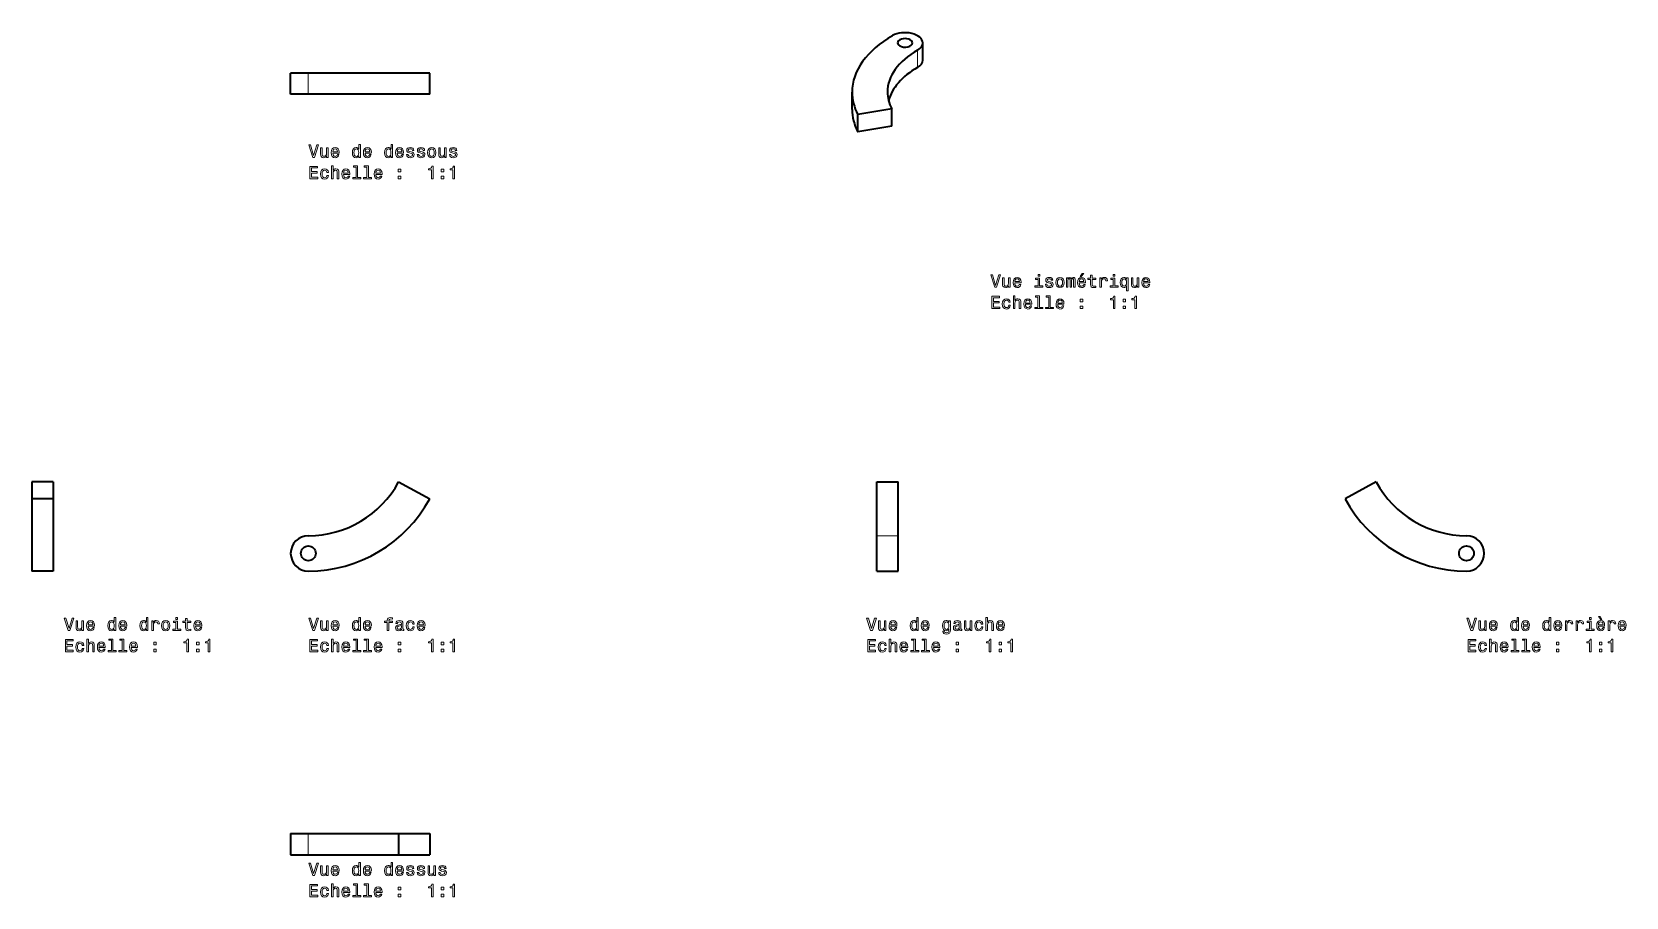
# Model space of a CAD drawing. Extents: x 502 to 953, y 316 to 560.
import ezdxf

# ---------------------------------------------------------------- set-up
doc = ezdxf.new("R2010")
doc.units = 0

msp = doc.modelspace()

# ---------------------------------------------------------------- linework, layer by layer
at = {"color": 7, "lineweight": 13, "ltscale": 0.122475}
msp.add_line((752.14, 550.38), (752.14, 555.28), dxfattribs=at)
at = {"color": 7, "lineweight": 35, "ltscale": 0.122475}
for p, q in [((753.6, 552.42), (753.6, 557.32)), ((733.63, 538.51), (733.63, 543.41)), ((735.24, 532.11), (735.24, 537.01)), ((744.82, 533.75), (744.82, 538.64))]:
    msp.add_line(p, q, dxfattribs=at)
at = {"color": 7, "lineweight": 35, "ltscale": 0.125}
for p, q in [((579.84, 548.78), (574.84, 548.78)), ((579.84, 542.78), (574.84, 542.78)), ((574.84, 333.66), (579.84, 333.66)), ((574.84, 327.66), (579.84, 327.66))]:
    msp.add_line(p, q, dxfattribs=at)
at = {"color": 7, "lineweight": 35, "ltscale": 0.15}
for p, q in [((574.84, 542.78), (574.84, 548.78)), ((614.16, 542.78), (614.16, 548.78)), ((507.66, 433.1), (501.66, 433.1)), ((740.61, 433.1), (746.61, 433.1)), ((507.66, 428.33), (501.66, 428.33)), ((507.66, 407.9), (501.66, 407.9)), ((740.61, 407.9), (746.61, 407.9)), ((574.84, 333.66), (574.84, 327.66)), ((605.38, 333.66), (605.38, 327.66)), ((614.16, 333.66), (614.16, 327.66))]:
    msp.add_line(p, q, dxfattribs=at)
at = {"color": 7, "lineweight": 35}
for p, q in [((614.16, 548.78), (579.84, 548.78)), ((614.16, 542.78), (579.84, 542.78)), ((501.66, 428.33), (501.66, 407.9)), ((507.66, 428.33), (507.66, 407.9)), ((579.84, 333.66), (605.38, 333.66)), ((579.84, 327.66), (605.38, 327.66))]:
    msp.add_line(p, q, dxfattribs=at)
at = {"color": 7, "lineweight": 13, "ltscale": 0.15}
for p, q in [((579.84, 542.78), (579.84, 548.78)), ((740.61, 417.9), (746.61, 417.9)), ((579.84, 333.66), (579.84, 327.66))]:
    msp.add_line(p, q, dxfattribs=at)
at = {"color": 7, "lineweight": 35, "ltscale": 0.243185}
for p, q in [((744.82, 538.64), (735.24, 537.01)), ((744.82, 533.75), (735.24, 532.11))]:
    msp.add_line(p, q, dxfattribs=at)
at = {"color": 7, "lineweight": 35, "ltscale": 0.11929}
for p, q in [((501.66, 433.1), (501.66, 428.33)), ((507.66, 433.1), (507.66, 428.33))]:
    msp.add_line(p, q, dxfattribs=at)
at = {"color": 7, "lineweight": 35, "ltscale": 0.25}
for p, q in [((605.38, 433.1), (614.16, 428.33)), ((881.84, 433.1), (873.05, 428.33)), ((740.61, 407.9), (740.61, 417.9)), ((746.61, 407.9), (746.61, 417.9))]:
    msp.add_line(p, q, dxfattribs=at)
at = {"color": 7, "lineweight": 35, "ltscale": 0.379882}
for p, q in [((740.61, 417.9), (740.61, 433.1)), ((746.61, 417.9), (746.61, 433.1))]:
    msp.add_line(p, q, dxfattribs=at)
at = {"color": 7, "lineweight": 35, "ltscale": 0.219704}
for p, q in [((605.38, 333.66), (614.16, 333.66)), ((605.38, 327.66), (614.16, 327.66))]:
    msp.add_line(p, q, dxfattribs=at)
at = {"color": 7, "lineweight": 13}
for points in [[(582.23, 528.43), (581.35, 525.45), (580.45, 528.43), (579.97, 528.43), (581.1, 524.92), (581.61, 524.92), (582.71, 528.43)], [(585.43, 527.63), (584.99, 527.63), (584.99, 526.07), (584.94, 525.7), (584.79, 525.44), (584.57, 525.28), (584.27, 525.23), (584.03, 525.27), (583.88, 525.39), (583.79, 525.6), (583.77, 525.89), (583.77, 527.63), (583.33, 527.63), (583.33, 525.85), (583.35, 525.49), (583.44, 525.19), (583.73, 524.92), (584.2, 524.83), (584.46, 524.86), (584.67, 524.95), (584.86, 525.11), (585.01, 525.34), (585.01, 524.92), (585.43, 524.92)], [(586.77, 526.15), (588.55, 526.15), (588.55, 526.35), (588.47, 526.93), (588.25, 527.37), (587.89, 527.63), (587.43, 527.73), (586.97, 527.63), (586.61, 527.34), (586.39, 526.88), (586.31, 526.28), (586.38, 525.66), (586.61, 525.2), (586.96, 524.92), (587.41, 524.83), (587.8, 524.89), (588.13, 525.06), (588.36, 525.34), (588.5, 525.7), (588.06, 525.7), (587.97, 525.5), (587.84, 525.35), (587.47, 525.22), (587.18, 525.28), (586.96, 525.46), (586.82, 525.74), (586.77, 526.13)], [(594.12, 525.34), (594.12, 524.92), (594.56, 524.92), (594.56, 528.54), (594.12, 528.54), (594.12, 527.22), (593.79, 527.6), (593.58, 527.69), (593.34, 527.73), (592.91, 527.63), (592.58, 527.34), (592.36, 526.89), (592.29, 526.28), (592.36, 525.67), (592.58, 525.21), (592.91, 524.92), (593.34, 524.83), (593.58, 524.86), (593.79, 524.95)], [(595.88, 526.15), (597.65, 526.15), (597.66, 526.35), (597.58, 526.93), (597.36, 527.37), (597, 527.63), (596.53, 527.73), (596.07, 527.63), (595.72, 527.34), (595.49, 526.88), (595.41, 526.28), (595.49, 525.66), (595.72, 525.2), (596.06, 524.92), (596.52, 524.83), (596.91, 524.89), (597.23, 525.06), (597.47, 525.34), (597.61, 525.7), (597.17, 525.7), (597.08, 525.5), (596.95, 525.35), (596.57, 525.22), (596.29, 525.28), (596.07, 525.46), (595.93, 525.74), (595.88, 526.13)], [(603.23, 525.34), (603.23, 524.92), (603.67, 524.92), (603.67, 528.54), (603.23, 528.54), (603.23, 527.22), (602.89, 527.6), (602.69, 527.69), (602.45, 527.73), (602.02, 527.63), (601.69, 527.34), (601.47, 526.89), (601.4, 526.28), (601.47, 525.67), (601.69, 525.21), (602.02, 524.92), (602.45, 524.83), (602.69, 524.86), (602.9, 524.95)], [(604.99, 526.15), (606.76, 526.15), (606.77, 526.35), (606.69, 526.93), (606.46, 527.37), (606.11, 527.63), (605.64, 527.73), (605.18, 527.63), (604.83, 527.34), (604.6, 526.88), (604.52, 526.28), (604.6, 525.66), (604.82, 525.2), (605.17, 524.92), (605.63, 524.83), (606.02, 524.89), (606.34, 525.06), (606.58, 525.34), (606.72, 525.7), (606.28, 525.7), (606.19, 525.5), (606.06, 525.35), (605.68, 525.22), (605.39, 525.28), (605.18, 525.46), (605.04, 525.74), (604.99, 526.13)], [(608.96, 526.5), (608.53, 526.6), (608.21, 526.72), (608.11, 526.95), (608.14, 527.12), (608.24, 527.24), (608.42, 527.32), (608.66, 527.35), (608.9, 527.32), (609.09, 527.23), (609.21, 527.09), (609.26, 526.91), (609.69, 526.91), (609.69, 526.92), (609.62, 527.25), (609.41, 527.5), (609.09, 527.67), (608.66, 527.73), (608.23, 527.67), (607.92, 527.5), (607.72, 527.25), (607.66, 526.94), (607.71, 526.64), (607.85, 526.42), (608.08, 526.27), (608.42, 526.17), (608.91, 526.05), (609.22, 525.92), (609.3, 525.82), (609.33, 525.67), (609.28, 525.48), (609.16, 525.34), (608.97, 525.25), (608.7, 525.22), (608.43, 525.25), (608.22, 525.36), (608.09, 525.53), (608.03, 525.76), (607.6, 525.76), (607.67, 525.36), (607.88, 525.07), (608.21, 524.89), (608.66, 524.83), (609.14, 524.89), (609.48, 525.07), (609.7, 525.35), (609.77, 525.72), (609.72, 526.04), (609.56, 526.25), (609.3, 526.39)], [(612, 526.5), (611.57, 526.6), (611.25, 526.72), (611.14, 526.95), (611.17, 527.12), (611.28, 527.24), (611.45, 527.32), (611.7, 527.35), (611.94, 527.32), (612.12, 527.23), (612.24, 527.09), (612.29, 526.91), (612.73, 526.91), (612.73, 526.92), (612.65, 527.25), (612.44, 527.5), (612.12, 527.67), (611.7, 527.73), (611.27, 527.67), (610.96, 527.5), (610.76, 527.25), (610.7, 526.94), (610.75, 526.64), (610.89, 526.42), (611.12, 526.27), (611.46, 526.17), (611.95, 526.05), (612.25, 525.92), (612.33, 525.82), (612.36, 525.67), (612.32, 525.48), (612.2, 525.34), (612, 525.25), (611.74, 525.22), (611.46, 525.25), (611.26, 525.36), (611.12, 525.53), (611.07, 525.76), (610.64, 525.76), (610.71, 525.36), (610.92, 525.07), (611.24, 524.89), (611.7, 524.83), (612.17, 524.89), (612.52, 525.07), (612.73, 525.35), (612.81, 525.72), (612.75, 526.04), (612.6, 526.25), (612.34, 526.39)], [(613.57, 526.27), (613.66, 525.66), (613.89, 525.2), (614.26, 524.92), (614.75, 524.83), (615.24, 524.92), (615.61, 525.2), (615.84, 525.65), (615.92, 526.27), (615.84, 526.89), (615.61, 527.35), (615.24, 527.63), (614.75, 527.73), (614.26, 527.63), (613.89, 527.34), (613.66, 526.89)], [(618.83, 527.63), (618.39, 527.63), (618.39, 526.07), (618.34, 525.7), (618.19, 525.44), (617.96, 525.28), (617.66, 525.23), (617.43, 525.27), (617.28, 525.39), (617.19, 525.6), (617.17, 525.89), (617.17, 527.63), (616.73, 527.63), (616.73, 525.85), (616.74, 525.49), (616.84, 525.19), (617.13, 524.92), (617.6, 524.83), (617.85, 524.86), (618.07, 524.95), (618.25, 525.11), (618.41, 525.34), (618.41, 524.92), (618.83, 524.92)], [(621.1, 526.5), (620.68, 526.6), (620.36, 526.72), (620.25, 526.95), (620.28, 527.12), (620.39, 527.24), (620.56, 527.32), (620.81, 527.35), (621.04, 527.32), (621.23, 527.23), (621.35, 527.09), (621.4, 526.91), (621.84, 526.91), (621.84, 526.92), (621.76, 527.25), (621.55, 527.5), (621.23, 527.67), (620.81, 527.73), (620.38, 527.67), (620.07, 527.5), (619.87, 527.25), (619.81, 526.94), (619.85, 526.64), (619.99, 526.42), (620.23, 526.27), (620.56, 526.17), (621.06, 526.05), (621.36, 525.92), (621.44, 525.82), (621.47, 525.67), (621.43, 525.48), (621.31, 525.34), (621.11, 525.25), (620.85, 525.22), (620.57, 525.25), (620.37, 525.36), (620.23, 525.53), (620.18, 525.76), (619.75, 525.76), (619.82, 525.36), (620.02, 525.07), (620.35, 524.89), (620.81, 524.83), (621.28, 524.89), (621.63, 525.07), (621.84, 525.35), (621.92, 525.72), (621.86, 526.04), (621.7, 526.25), (621.45, 526.39)], [(586.77, 526.52), (586.83, 526.87), (586.96, 527.13), (587.17, 527.28), (587.44, 527.34), (587.71, 527.28), (587.91, 527.13), (588.04, 526.87), (588.09, 526.52)], [(593.42, 527.33), (593.71, 527.26), (593.93, 527.06), (594.06, 526.73), (594.11, 526.28), (594.06, 525.82), (593.93, 525.49), (593.71, 525.29), (593.42, 525.22), (593.14, 525.29), (592.93, 525.49), (592.79, 525.82), (592.74, 526.28), (592.79, 526.73), (592.93, 527.06), (593.14, 527.26)], [(595.88, 526.52), (595.93, 526.87), (596.07, 527.13), (596.28, 527.28), (596.55, 527.34), (596.82, 527.28), (597.02, 527.13), (597.15, 526.87), (597.19, 526.52)], [(602.52, 527.33), (602.82, 527.26), (603.04, 527.06), (603.17, 526.73), (603.22, 526.28), (603.17, 525.82), (603.04, 525.49), (602.82, 525.29), (602.52, 525.22), (602.25, 525.29), (602.04, 525.49), (601.89, 525.82), (601.85, 526.28), (601.89, 526.73), (602.04, 527.06), (602.25, 527.26)], [(604.99, 526.52), (605.04, 526.87), (605.18, 527.13), (605.38, 527.28), (605.66, 527.34), (605.92, 527.28), (606.13, 527.13), (606.26, 526.87), (606.3, 526.52)], [(614.03, 526.28), (614.07, 526.73), (614.22, 527.06), (614.44, 527.26), (614.75, 527.33), (615.05, 527.26), (615.28, 527.07), (615.42, 526.73), (615.47, 526.28), (615.42, 525.82), (615.28, 525.49), (615.05, 525.29), (614.75, 525.22), (614.44, 525.29), (614.22, 525.49), (614.07, 525.82)], [(580.29, 518.88), (582.51, 518.88), (582.51, 519.3), (580.76, 519.3), (580.76, 520.48), (582.32, 520.48), (582.32, 520.9), (580.76, 520.9), (580.76, 521.95), (582.47, 521.95), (582.47, 522.38), (580.29, 522.38)], [(585.07, 520.69), (585.51, 520.69), (585.42, 521.09), (585.2, 521.41), (584.86, 521.6), (584.42, 521.68), (583.94, 521.58), (583.57, 521.3), (583.34, 520.84), (583.26, 520.22), (583.34, 519.61), (583.56, 519.16), (583.92, 518.88), (584.41, 518.78), (584.84, 518.85), (585.18, 519.07), (585.41, 519.4), (585.51, 519.84), (585.09, 519.84), (585.01, 519.56), (584.87, 519.35), (584.67, 519.22), (584.42, 519.18), (584.12, 519.24), (583.9, 519.45), (583.76, 519.77), (583.71, 520.24), (583.76, 520.69), (583.9, 521.02), (584.13, 521.22), (584.42, 521.29), (584.69, 521.25), (584.88, 521.13), (585.01, 520.94)], [(586.38, 518.88), (586.83, 518.88), (586.83, 520.44), (586.87, 520.8), (587.02, 521.06), (587.24, 521.22), (587.55, 521.28), (587.79, 521.23), (587.94, 521.09), (588.02, 520.87), (588.04, 520.56), (588.04, 518.88), (588.48, 518.88), (588.48, 520.66), (588.46, 521.01), (588.37, 521.31), (588.08, 521.58), (587.61, 521.68), (587.36, 521.64), (587.14, 521.55), (586.96, 521.4), (586.83, 521.19), (586.83, 522.5), (586.38, 522.5)], [(589.81, 520.1), (591.58, 520.1), (591.59, 520.31), (591.51, 520.89), (591.28, 521.32), (590.93, 521.58), (590.46, 521.68), (590, 521.58), (589.65, 521.3), (589.42, 520.84), (589.34, 520.23), (589.42, 519.61), (589.64, 519.16), (589.99, 518.88), (590.45, 518.78), (590.84, 518.84), (591.16, 519.02), (591.4, 519.29), (591.54, 519.65), (591.1, 519.65), (591.01, 519.45), (590.88, 519.3), (590.5, 519.18), (590.21, 519.23), (590, 519.41), (589.86, 519.7), (589.81, 520.09)], [(589.81, 520.47), (589.86, 520.82), (590, 521.08), (590.2, 521.24), (590.48, 521.29), (590.74, 521.24), (590.95, 521.08), (591.08, 520.82), (591.12, 520.47)], [(593.34, 522.12), (593.34, 519.25), (592.42, 519.25), (592.42, 518.88), (594.69, 518.88), (594.69, 519.25), (593.78, 519.25), (593.78, 522.5), (592.64, 522.5), (592.64, 522.12)], [(596.37, 522.12), (596.37, 519.25), (595.46, 519.25), (595.46, 518.88), (597.72, 518.88), (597.72, 519.25), (596.82, 519.25), (596.82, 522.5), (595.68, 522.5), (595.68, 522.12)], [(598.91, 520.1), (600.69, 520.1), (600.69, 520.31), (600.61, 520.89), (600.39, 521.32), (600.04, 521.58), (599.57, 521.68), (599.11, 521.58), (598.76, 521.3), (598.53, 520.84), (598.45, 520.23), (598.53, 519.61), (598.75, 519.16), (599.1, 518.88), (599.55, 518.78), (599.95, 518.84), (600.27, 519.02), (600.51, 519.29), (600.64, 519.65), (600.21, 519.65), (600.11, 519.45), (599.98, 519.3), (599.61, 519.18), (599.32, 519.23), (599.11, 519.41), (598.96, 519.7), (598.91, 520.09)], [(598.91, 520.47), (598.97, 520.82), (599.11, 521.08), (599.31, 521.24), (599.58, 521.29), (599.85, 521.24), (600.06, 521.08), (600.18, 520.82), (600.23, 520.47)], [(605.29, 520.83), (605.99, 520.83), (605.99, 521.58), (605.29, 521.58)], [(605.29, 518.88), (605.99, 518.88), (605.99, 519.63), (605.29, 519.63)], [(614.66, 518.88), (615.12, 518.88), (615.12, 522.4), (614.77, 522.4), (614.68, 522.09), (614.5, 521.89), (614.23, 521.76), (613.84, 521.72), (613.84, 521.37), (614.66, 521.37)], [(617.44, 520.83), (618.13, 520.83), (618.13, 521.58), (617.44, 521.58)], [(617.44, 518.88), (618.13, 518.88), (618.13, 519.63), (617.44, 519.63)], [(620.73, 518.88), (621.19, 518.88), (621.19, 522.4), (620.85, 522.4), (620.76, 522.09), (620.57, 521.89), (620.3, 521.76), (619.91, 521.72), (619.91, 521.37), (620.73, 521.37)], [(775.09, 491.68), (774.21, 488.7), (773.31, 491.68), (772.83, 491.68), (773.96, 488.18), (774.46, 488.18), (775.56, 491.68)], [(786.68, 491.8), (786.21, 491.8), (786.21, 491.29), (786.68, 491.29)], [(798.15, 491.25), (798.45, 491.25), (799.15, 492.11), (798.65, 492.11)], [(801.08, 490.42), (801.08, 489.06), (801.11, 488.62), (801.25, 488.32), (801.54, 488.14), (802.02, 488.08), (802.54, 488.11), (802.54, 488.49), (802.16, 488.46), (801.81, 488.5), (801.62, 488.63), (801.54, 488.84), (801.53, 489.14), (801.53, 490.42), (802.54, 490.42), (802.54, 490.79), (801.53, 490.79), (801.53, 491.59), (801.08, 491.59), (801.08, 490.79), (800.32, 490.79), (800.32, 490.42)], [(807.93, 491.8), (807.46, 491.8), (807.46, 491.29), (807.93, 491.29)], [(778.29, 490.89), (777.84, 490.89), (777.84, 489.32), (777.79, 488.96), (777.65, 488.7), (777.42, 488.53), (777.12, 488.48), (776.89, 488.52), (776.73, 488.65), (776.65, 488.85), (776.63, 489.15), (776.63, 490.89), (776.18, 490.89), (776.18, 489.1), (776.2, 488.75), (776.3, 488.45), (776.59, 488.18), (777.06, 488.08), (777.31, 488.12), (777.53, 488.21), (777.71, 488.36), (777.86, 488.59), (777.86, 488.18), (778.29, 488.18)], [(779.62, 489.4), (781.4, 489.4), (781.4, 489.61), (781.32, 490.19), (781.1, 490.62), (780.75, 490.89), (780.28, 490.98), (779.82, 490.88), (779.47, 490.6), (779.24, 490.14), (779.16, 489.53), (779.24, 488.91), (779.46, 488.46), (779.81, 488.18), (780.26, 488.08), (780.66, 488.15), (780.98, 488.32), (781.22, 488.59), (781.35, 488.95), (780.92, 488.95), (780.82, 488.75), (780.69, 488.6), (780.32, 488.48), (780.03, 488.53), (779.82, 488.71), (779.67, 489), (779.62, 489.39)], [(779.62, 489.78), (779.68, 490.12), (779.82, 490.38), (780.02, 490.54), (780.3, 490.59), (780.56, 490.54), (780.77, 490.38), (780.9, 490.12), (780.94, 489.78)], [(786.66, 488.55), (786.66, 490.79), (785.52, 490.79), (785.52, 490.42), (786.22, 490.42), (786.22, 488.55), (785.31, 488.55), (785.31, 488.18), (787.58, 488.18), (787.58, 488.55)], [(789.67, 489.76), (789.24, 489.86), (788.92, 489.97), (788.82, 490.21), (788.85, 490.38), (788.95, 490.5), (789.13, 490.57), (789.37, 490.6), (789.61, 490.57), (789.8, 490.48), (789.92, 490.35), (789.97, 490.16), (790.4, 490.16), (790.4, 490.17), (790.33, 490.5), (790.12, 490.76), (789.8, 490.92), (789.37, 490.98), (788.94, 490.92), (788.63, 490.75), (788.43, 490.51), (788.37, 490.19), (788.42, 489.89), (788.56, 489.68), (788.79, 489.53), (789.13, 489.42), (789.63, 489.3), (789.93, 489.18), (790.01, 489.07), (790.04, 488.92), (789.99, 488.74), (789.87, 488.6), (789.68, 488.5), (789.41, 488.47), (789.14, 488.5), (788.93, 488.61), (788.8, 488.78), (788.74, 489.02), (788.31, 489.02), (788.38, 488.62), (788.59, 488.32), (788.92, 488.15), (789.37, 488.08), (789.85, 488.15), (790.2, 488.32), (790.41, 488.61), (790.48, 488.97), (790.43, 489.29), (790.27, 489.51), (790.01, 489.65)], [(791.25, 489.53), (791.33, 488.91), (791.56, 488.46), (791.93, 488.18), (792.42, 488.08), (792.91, 488.18), (793.28, 488.45), (793.51, 488.91), (793.6, 489.53), (793.51, 490.14), (793.28, 490.6), (792.91, 490.88), (792.42, 490.98), (791.93, 490.88), (791.56, 490.6), (791.33, 490.14)], [(791.7, 489.53), (791.75, 489.99), (791.89, 490.32), (792.12, 490.52), (792.42, 490.59), (792.73, 490.52), (792.95, 490.32), (793.09, 489.99), (793.15, 489.53), (793.09, 489.07), (792.95, 488.74), (792.73, 488.54), (792.42, 488.47), (792.12, 488.54), (791.89, 488.74), (791.75, 489.07)], [(794.24, 488.18), (794.65, 488.18), (794.65, 489.99), (794.67, 490.26), (794.75, 490.46), (794.86, 490.57), (795.02, 490.62), (795.14, 490.58), (795.22, 490.48), (795.26, 490.31), (795.27, 490.08), (795.27, 488.18), (795.66, 488.18), (795.66, 489.99), (795.68, 490.25), (795.76, 490.45), (795.88, 490.57), (796.03, 490.62), (796.15, 490.58), (796.23, 490.48), (796.28, 490.08), (796.28, 488.18), (796.69, 488.18), (796.69, 490.05), (796.67, 490.44), (796.58, 490.73), (796.42, 490.92), (796.16, 490.98), (795.85, 490.88), (795.62, 490.59), (795.43, 490.88), (795.12, 490.98), (794.83, 490.88), (794.63, 490.6), (794.63, 490.89), (794.24, 490.89)], [(797.84, 489.4), (799.62, 489.4), (799.62, 489.61), (799.54, 490.19), (799.32, 490.62), (798.97, 490.89), (798.5, 490.98), (798.04, 490.88), (797.68, 490.6), (797.46, 490.14), (797.38, 489.53), (797.45, 488.91), (797.68, 488.46), (798.03, 488.18), (798.48, 488.08), (798.87, 488.15), (799.2, 488.32), (799.43, 488.59), (799.57, 488.95), (799.13, 488.95), (799.04, 488.75), (798.91, 488.6), (798.54, 488.48), (798.25, 488.53), (798.03, 488.71), (797.89, 489), (797.84, 489.39)], [(797.84, 489.78), (797.9, 490.12), (798.03, 490.38), (798.24, 490.54), (798.51, 490.59), (798.78, 490.54), (798.99, 490.38), (799.11, 490.12), (799.16, 489.78)], [(803.69, 488.18), (804.13, 488.18), (804.13, 489.73), (804.18, 490.1), (804.32, 490.37), (804.54, 490.53), (804.84, 490.58), (805.06, 490.55), (805.22, 490.45), (805.32, 490.27), (805.36, 490.04), (805.81, 490.04), (805.75, 490.45), (805.58, 490.74), (805.3, 490.92), (804.93, 490.98), (804.67, 490.94), (804.45, 490.84), (804.25, 490.67), (804.09, 490.44), (804.09, 490.89), (803.69, 490.89)], [(807.92, 488.55), (807.92, 490.79), (806.78, 490.79), (806.78, 490.42), (807.47, 490.42), (807.47, 488.55), (806.57, 488.55), (806.57, 488.18), (808.83, 488.18), (808.83, 488.55)], [(811.26, 490.47), (811.1, 490.69), (810.93, 490.85), (810.72, 490.95), (810.48, 490.98), (810.06, 490.88), (809.72, 490.6), (809.51, 490.14), (809.43, 489.53), (809.51, 488.92), (809.72, 488.46), (810.06, 488.18), (810.48, 488.08), (810.72, 488.11), (810.92, 488.2), (811.1, 488.35), (811.26, 488.59), (811.26, 487.13), (811.7, 487.13), (811.7, 490.89), (811.26, 490.89)], [(809.88, 489.53), (809.93, 489.98), (810.07, 490.31), (810.28, 490.51), (810.56, 490.58), (810.85, 490.51), (811.07, 490.32), (811.21, 489.99), (811.26, 489.53), (811.21, 489.07), (811.07, 488.75), (810.85, 488.55), (810.56, 488.48), (810.28, 488.55), (810.07, 488.75), (809.93, 489.08)], [(814.72, 490.89), (814.28, 490.89), (814.28, 489.32), (814.23, 488.96), (814.08, 488.7), (813.85, 488.53), (813.56, 488.48), (813.32, 488.52), (813.17, 488.65), (813.08, 488.85), (813.06, 489.15), (813.06, 490.89), (812.62, 490.89), (812.62, 489.1), (812.63, 488.75), (812.73, 488.45), (813.02, 488.18), (813.49, 488.08), (813.74, 488.12), (813.96, 488.21), (814.15, 488.36), (814.3, 488.59), (814.3, 488.18), (814.72, 488.18)], [(816.06, 489.4), (817.83, 489.4), (817.84, 489.61), (817.76, 490.19), (817.53, 490.62), (817.18, 490.89), (816.71, 490.98), (816.25, 490.88), (815.9, 490.6), (815.67, 490.14), (815.59, 489.53), (815.67, 488.91), (815.9, 488.46), (816.24, 488.18), (816.7, 488.08), (817.09, 488.15), (817.41, 488.32), (817.65, 488.59), (817.79, 488.95), (817.35, 488.95), (817.26, 488.75), (817.13, 488.6), (816.75, 488.48), (816.47, 488.53), (816.25, 488.71), (816.11, 489), (816.06, 489.39)], [(816.06, 489.78), (816.11, 490.12), (816.25, 490.38), (816.46, 490.54), (816.73, 490.59), (816.99, 490.54), (817.2, 490.38), (817.33, 490.12), (817.37, 489.78)], [(773.15, 482.13), (775.37, 482.13), (775.37, 482.55), (773.61, 482.55), (773.61, 483.74), (775.18, 483.74), (775.18, 484.16), (773.61, 484.16), (773.61, 485.21), (775.33, 485.21), (775.33, 485.63), (773.15, 485.63)], [(777.92, 483.94), (778.36, 483.94), (778.27, 484.34), (778.06, 484.66), (777.72, 484.86), (777.28, 484.93), (776.8, 484.83), (776.43, 484.55), (776.2, 484.09), (776.11, 483.48), (776.19, 482.87), (776.42, 482.41), (776.77, 482.13), (777.26, 482.03), (777.7, 482.11), (778.04, 482.32), (778.27, 482.65), (778.37, 483.1), (777.95, 483.1), (777.87, 482.82), (777.73, 482.6), (777.53, 482.47), (777.28, 482.43), (776.97, 482.5), (776.75, 482.7), (776.61, 483.03), (776.57, 483.49), (776.61, 483.95), (776.75, 484.27), (776.98, 484.48), (777.28, 484.55), (777.54, 484.5), (777.74, 484.38), (777.87, 484.19)], [(779.24, 482.13), (779.68, 482.13), (779.68, 483.69), (779.73, 484.05), (779.87, 484.31), (780.1, 484.48), (780.4, 484.54), (780.64, 484.49), (780.79, 484.35), (780.87, 484.12), (780.9, 483.82), (780.9, 482.13), (781.34, 482.13), (781.34, 483.91), (781.32, 484.27), (781.23, 484.57), (780.93, 484.84), (780.47, 484.93), (780.21, 484.9), (780, 484.8), (779.82, 484.65), (779.68, 484.44), (779.68, 485.75), (779.24, 485.75)], [(782.66, 483.36), (784.44, 483.36), (784.44, 483.56), (784.36, 484.14), (784.14, 484.58), (783.79, 484.84), (783.32, 484.93), (782.86, 484.83), (782.5, 484.55), (782.28, 484.09), (782.2, 483.49), (782.27, 482.87), (782.5, 482.41), (782.85, 482.13), (783.3, 482.03), (783.69, 482.1), (784.02, 482.27), (784.25, 482.54), (784.39, 482.91), (783.95, 482.91), (783.86, 482.7), (783.73, 482.55), (783.36, 482.43), (783.07, 482.49), (782.85, 482.66), (782.71, 482.95), (782.66, 483.34)], [(782.66, 483.73), (782.72, 484.08), (782.85, 484.33), (783.06, 484.49), (783.33, 484.55), (783.6, 484.49), (783.81, 484.33), (783.93, 484.08), (783.98, 483.73)], [(786.19, 485.38), (786.19, 482.5), (785.28, 482.5), (785.28, 482.13), (787.54, 482.13), (787.54, 482.5), (786.63, 482.5), (786.63, 485.75), (785.49, 485.75), (785.49, 485.38)], [(789.23, 485.38), (789.23, 482.5), (788.31, 482.5), (788.31, 482.13), (790.58, 482.13), (790.58, 482.5), (789.67, 482.5), (789.67, 485.75), (788.53, 485.75), (788.53, 485.38)], [(791.77, 483.36), (793.54, 483.36), (793.55, 483.56), (793.47, 484.14), (793.25, 484.58), (792.89, 484.84), (792.42, 484.93), (791.97, 484.83), (791.61, 484.55), (791.39, 484.09), (791.3, 483.49), (791.38, 482.87), (791.61, 482.41), (791.96, 482.13), (792.41, 482.03), (792.8, 482.1), (793.13, 482.27), (793.36, 482.54), (793.5, 482.91), (793.06, 482.91), (792.97, 482.7), (792.84, 482.55), (792.46, 482.43), (792.18, 482.49), (791.96, 482.66), (791.82, 482.95), (791.77, 483.34)], [(791.77, 483.73), (791.82, 484.08), (791.96, 484.33), (792.17, 484.49), (792.44, 484.55), (792.71, 484.49), (792.91, 484.33), (793.04, 484.08), (793.08, 483.73)], [(798.15, 484.09), (798.84, 484.09), (798.84, 484.84), (798.15, 484.84)], [(798.15, 482.13), (798.84, 482.13), (798.84, 482.88), (798.15, 482.88)], [(807.51, 482.13), (807.97, 482.13), (807.97, 485.66), (807.63, 485.66), (807.54, 485.35), (807.36, 485.14), (807.08, 485.02), (806.7, 484.98), (806.7, 484.62), (807.51, 484.62)], [(810.29, 484.09), (810.99, 484.09), (810.99, 484.84), (810.29, 484.84)], [(810.29, 482.13), (810.99, 482.13), (810.99, 482.88), (810.29, 482.88)], [(813.59, 482.13), (814.04, 482.13), (814.04, 485.66), (813.7, 485.66), (813.61, 485.35), (813.43, 485.14), (813.15, 485.02), (812.77, 484.98), (812.77, 484.62), (813.59, 484.62)], [(513.06, 394.61), (512.18, 391.63), (511.28, 394.61), (510.8, 394.61), (511.93, 391.11), (512.43, 391.11), (513.53, 394.61)], [(516.26, 393.82), (515.81, 393.82), (515.81, 392.25), (515.76, 391.89), (515.62, 391.63), (515.39, 391.47), (515.09, 391.42), (514.86, 391.46), (514.7, 391.58), (514.62, 391.78), (514.6, 392.08), (514.6, 393.82), (514.15, 393.82), (514.15, 392.04), (514.17, 391.68), (514.27, 391.38), (514.56, 391.11), (515.03, 391.01), (515.28, 391.05), (515.5, 391.14), (515.68, 391.3), (515.83, 391.52), (515.83, 391.11), (516.26, 391.11)], [(517.59, 392.33), (519.37, 392.33), (519.37, 392.54), (519.29, 393.12), (519.07, 393.55), (518.72, 393.82), (518.25, 393.91), (517.79, 393.81), (517.44, 393.53), (517.21, 393.07), (517.13, 392.47), (517.21, 391.84), (517.43, 391.39), (517.78, 391.11), (518.23, 391.01), (518.63, 391.08), (518.95, 391.25), (519.19, 391.52), (519.32, 391.89), (518.89, 391.89), (518.79, 391.68), (518.66, 391.53), (518.29, 391.41), (518, 391.47), (517.79, 391.64), (517.64, 391.93), (517.59, 392.32)], [(517.59, 392.71), (517.65, 393.06), (517.79, 393.31), (517.99, 393.47), (518.27, 393.52), (518.53, 393.47), (518.74, 393.31), (518.87, 393.06), (518.91, 392.71)], [(524.94, 391.53), (524.94, 391.11), (525.39, 391.11), (525.39, 394.73), (524.95, 394.73), (524.95, 393.4), (524.61, 393.79), (524.4, 393.88), (524.17, 393.91), (523.74, 393.81), (523.4, 393.53), (523.19, 393.08), (523.11, 392.47), (523.19, 391.86), (523.4, 391.4), (523.74, 391.11), (524.17, 391.01), (524.4, 391.05), (524.61, 391.14)], [(524.24, 393.51), (524.53, 393.44), (524.76, 393.25), (524.89, 392.92), (524.94, 392.47), (524.89, 392.01), (524.76, 391.68), (524.53, 391.48), (524.24, 391.41), (523.96, 391.48), (523.75, 391.68), (523.61, 392.01), (523.57, 392.47), (523.61, 392.91), (523.75, 393.24), (523.96, 393.44)], [(526.7, 392.33), (528.48, 392.33), (528.48, 392.54), (528.4, 393.12), (528.18, 393.55), (527.83, 393.82), (527.36, 393.91), (526.9, 393.81), (526.55, 393.53), (526.32, 393.07), (526.24, 392.47), (526.31, 391.84), (526.54, 391.39), (526.89, 391.11), (527.34, 391.01), (527.74, 391.08), (528.06, 391.25), (528.3, 391.52), (528.43, 391.89), (527.99, 391.89), (527.9, 391.68), (527.77, 391.53), (527.4, 391.41), (527.11, 391.47), (526.89, 391.64), (526.75, 391.93), (526.7, 392.32)], [(526.7, 392.71), (526.76, 393.06), (526.89, 393.31), (527.1, 393.47), (527.37, 393.52), (527.64, 393.47), (527.85, 393.31), (527.97, 393.06), (528.02, 392.71)], [(534.05, 391.53), (534.05, 391.11), (534.49, 391.11), (534.49, 394.73), (534.06, 394.73), (534.06, 393.4), (533.72, 393.79), (533.51, 393.88), (533.27, 393.91), (532.85, 393.81), (532.51, 393.53), (532.3, 393.08), (532.22, 392.47), (532.3, 391.86), (532.51, 391.4), (532.85, 391.11), (533.27, 391.01), (533.51, 391.05), (533.72, 391.14)], [(533.35, 393.51), (533.64, 393.44), (533.86, 393.25), (534, 392.92), (534.05, 392.47), (534, 392.01), (533.86, 391.68), (533.64, 391.48), (533.35, 391.41), (533.07, 391.48), (532.86, 391.68), (532.72, 392.01), (532.67, 392.47), (532.72, 392.91), (532.86, 393.24), (533.07, 393.44)], [(535.59, 391.11), (536.03, 391.11), (536.03, 392.66), (536.08, 393.03), (536.21, 393.3), (536.44, 393.46), (536.73, 393.51), (536.96, 393.48), (537.12, 393.38), (537.22, 393.21), (537.26, 392.97), (537.71, 392.97), (537.65, 393.38), (537.48, 393.68), (537.2, 393.85), (536.82, 393.91), (536.57, 393.87), (536.35, 393.77), (536.15, 393.6), (535.99, 393.37), (535.99, 393.82), (535.59, 393.82)], [(538.33, 392.46), (538.41, 391.84), (538.64, 391.39), (539.01, 391.11), (539.5, 391.01), (539.99, 391.11), (540.36, 391.39), (540.59, 391.84), (540.68, 392.46), (540.59, 393.08), (540.36, 393.53), (539.99, 393.81), (539.5, 393.91), (539.01, 393.81), (538.64, 393.53), (538.41, 393.08)], [(538.78, 392.47), (538.83, 392.92), (538.97, 393.25), (539.19, 393.45), (539.5, 393.52), (539.8, 393.45), (540.03, 393.25), (540.17, 392.92), (540.22, 392.47), (540.17, 392.01), (540.03, 391.67), (539.8, 391.47), (539.5, 391.41), (539.19, 391.47), (538.97, 391.67), (538.83, 392.01)], [(542.85, 391.48), (542.85, 393.73), (541.71, 393.73), (541.71, 393.35), (542.41, 393.35), (542.41, 391.48), (541.5, 391.48), (541.5, 391.11), (543.77, 391.11), (543.77, 391.48)], [(542.87, 394.73), (542.4, 394.73), (542.4, 394.23), (542.87, 394.23)], [(545.13, 393.35), (545.13, 391.99), (545.16, 391.55), (545.3, 391.25), (545.58, 391.07), (546.06, 391.01), (546.58, 391.04), (546.58, 391.42), (546.2, 391.39), (545.85, 391.43), (545.67, 391.56), (545.58, 391.77), (545.57, 392.07), (545.57, 393.35), (546.58, 393.35), (546.58, 393.73), (545.57, 393.73), (545.57, 394.52), (545.13, 394.52), (545.13, 393.73), (544.36, 393.73), (544.36, 393.35)], [(547.95, 392.33), (549.73, 392.33), (549.73, 392.54), (549.65, 393.12), (549.43, 393.55), (549.08, 393.82), (548.61, 393.91), (548.15, 393.81), (547.8, 393.53), (547.57, 393.07), (547.49, 392.47), (547.57, 391.84), (547.79, 391.39), (548.14, 391.11), (548.6, 391.01), (548.99, 391.08), (549.31, 391.25), (549.55, 391.52), (549.68, 391.89), (549.25, 391.89), (549.15, 391.68), (549.02, 391.53), (548.65, 391.41), (548.36, 391.47), (548.15, 391.64), (548.01, 391.93), (547.95, 392.32)], [(547.95, 392.71), (548.01, 393.06), (548.15, 393.31), (548.35, 393.47), (548.63, 393.52), (548.89, 393.47), (549.1, 393.31), (549.23, 393.06), (549.27, 392.71)], [(582.23, 394.61), (581.35, 391.63), (580.45, 394.61), (579.97, 394.61), (581.1, 391.11), (581.61, 391.11), (582.71, 394.61)], [(585.43, 393.82), (584.99, 393.82), (584.99, 392.25), (584.94, 391.89), (584.79, 391.63), (584.57, 391.47), (584.27, 391.42), (584.03, 391.46), (583.88, 391.58), (583.79, 391.78), (583.77, 392.08), (583.77, 393.82), (583.33, 393.82), (583.33, 392.04), (583.35, 391.68), (583.44, 391.38), (583.73, 391.11), (584.2, 391.01), (584.46, 391.05), (584.67, 391.14), (584.86, 391.3), (585.01, 391.52), (585.01, 391.11), (585.43, 391.11)], [(586.77, 392.33), (588.55, 392.33), (588.55, 392.54), (588.47, 393.12), (588.25, 393.55), (587.89, 393.82), (587.43, 393.91), (586.97, 393.81), (586.61, 393.53), (586.39, 393.07), (586.31, 392.47), (586.38, 391.84), (586.61, 391.39), (586.96, 391.11), (587.41, 391.01), (587.8, 391.08), (588.13, 391.25), (588.36, 391.52), (588.5, 391.89), (588.06, 391.89), (587.97, 391.68), (587.84, 391.53), (587.47, 391.41), (587.18, 391.47), (586.96, 391.64), (586.82, 391.93), (586.77, 392.32)], [(586.77, 392.71), (586.83, 393.06), (586.96, 393.31), (587.17, 393.47), (587.44, 393.52), (587.71, 393.47), (587.91, 393.31), (588.04, 393.06), (588.09, 392.71)], [(594.12, 391.53), (594.12, 391.11), (594.56, 391.11), (594.56, 394.73), (594.12, 394.73), (594.12, 393.4), (593.79, 393.79), (593.58, 393.88), (593.34, 393.91), (592.91, 393.81), (592.58, 393.53), (592.36, 393.08), (592.29, 392.47), (592.36, 391.86), (592.58, 391.4), (592.91, 391.11), (593.34, 391.01), (593.58, 391.05), (593.79, 391.14)], [(593.42, 393.51), (593.71, 393.44), (593.93, 393.25), (594.06, 392.92), (594.11, 392.47), (594.06, 392.01), (593.93, 391.68), (593.71, 391.48), (593.42, 391.41), (593.14, 391.48), (592.93, 391.68), (592.79, 392.01), (592.74, 392.47), (592.79, 392.91), (592.93, 393.24), (593.14, 393.44)], [(595.88, 392.33), (597.65, 392.33), (597.66, 392.54), (597.58, 393.12), (597.36, 393.55), (597, 393.82), (596.53, 393.91), (596.07, 393.81), (595.72, 393.53), (595.49, 393.07), (595.41, 392.47), (595.49, 391.84), (595.72, 391.39), (596.06, 391.11), (596.52, 391.01), (596.91, 391.08), (597.23, 391.25), (597.47, 391.52), (597.61, 391.89), (597.17, 391.89), (597.08, 391.68), (596.95, 391.53), (596.57, 391.41), (596.29, 391.47), (596.07, 391.64), (595.93, 391.93), (595.88, 392.32)], [(595.88, 392.71), (595.93, 393.06), (596.07, 393.31), (596.28, 393.47), (596.55, 393.52), (596.82, 393.47), (597.02, 393.31), (597.15, 393.06), (597.19, 392.71)], [(602.18, 393.35), (602.18, 391.11), (602.62, 391.11), (602.62, 393.35), (603.63, 393.35), (603.63, 393.73), (602.62, 393.73), (602.62, 393.89), (602.66, 394.09), (602.77, 394.23), (602.97, 394.31), (603.25, 394.34), (603.63, 394.32), (603.63, 394.7), (603.15, 394.73), (602.72, 394.68), (602.41, 394.55), (602.23, 394.31), (602.18, 393.97), (602.18, 393.73), (601.36, 393.73), (601.36, 393.35)], [(606.21, 391.46), (606.21, 391.45), (606.23, 391.28), (606.31, 391.15), (606.63, 391.06), (606.87, 391.1), (606.87, 391.44), (606.77, 391.43), (606.63, 391.49), (606.6, 391.69), (606.6, 393.1), (606.54, 393.45), (606.36, 393.71), (606.06, 393.86), (605.62, 393.91), (605.2, 393.85), (604.89, 393.68), (604.69, 393.41), (604.62, 393.06), (604.62, 393.03), (605.02, 393.03), (605.06, 393.24), (605.17, 393.39), (605.35, 393.48), (605.61, 393.52), (605.85, 393.49), (606.03, 393.42), (606.14, 393.29), (606.17, 393.11), (606.15, 392.89), (606.07, 392.79), (605.87, 392.74), (605.49, 392.7), (605.06, 392.61), (604.75, 392.45), (604.57, 392.19), (604.51, 391.82), (604.56, 391.49), (604.72, 391.24), (604.97, 391.08), (605.32, 391.03), (605.79, 391.13)], [(606.16, 392.06), (606.1, 391.79), (605.93, 391.59), (605.69, 391.46), (605.39, 391.42), (605.2, 391.44), (605.07, 391.52), (604.98, 391.66), (604.96, 391.86), (604.98, 392.04), (605.06, 392.16), (605.38, 392.3), (605.79, 392.36), (606.16, 392.49)], [(609.36, 392.92), (609.8, 392.92), (609.71, 393.32), (609.49, 393.64), (609.15, 393.84), (608.71, 393.91), (608.23, 393.81), (607.86, 393.53), (607.63, 393.07), (607.55, 392.46), (607.62, 391.84), (607.85, 391.39), (608.21, 391.11), (608.7, 391.01), (609.13, 391.09), (609.47, 391.3), (609.7, 391.63), (609.8, 392.08), (609.38, 392.08), (609.3, 391.79), (609.16, 391.58), (608.96, 391.45), (608.71, 391.41), (608.41, 391.48), (608.18, 391.68), (608.05, 392.01), (608, 392.47), (608.05, 392.92), (608.19, 393.25), (608.42, 393.45), (608.71, 393.52), (608.98, 393.48), (609.17, 393.36), (609.3, 393.17)], [(611.06, 392.33), (612.83, 392.33), (612.84, 392.54), (612.76, 393.12), (612.54, 393.55), (612.18, 393.82), (611.71, 393.91), (611.25, 393.81), (610.9, 393.53), (610.67, 393.07), (610.59, 392.47), (610.67, 391.84), (610.9, 391.39), (611.24, 391.11), (611.7, 391.01), (612.09, 391.08), (612.41, 391.25), (612.65, 391.52), (612.79, 391.89), (612.35, 391.89), (612.26, 391.68), (612.13, 391.53), (611.75, 391.41), (611.47, 391.47), (611.25, 391.64), (611.11, 391.93), (611.06, 392.32)], [(611.06, 392.71), (611.11, 393.06), (611.25, 393.31), (611.46, 393.47), (611.73, 393.52), (612, 393.47), (612.2, 393.31), (612.33, 393.06), (612.37, 392.71)], [(740, 394.61), (739.12, 391.63), (738.22, 394.61), (737.74, 394.61), (738.87, 391.11), (739.38, 391.11), (740.48, 394.61)], [(743.2, 393.82), (742.76, 393.82), (742.76, 392.25), (742.71, 391.89), (742.56, 391.63), (742.34, 391.47), (742.04, 391.42), (741.8, 391.46), (741.65, 391.58), (741.57, 391.78), (741.55, 392.08), (741.55, 393.82), (741.1, 393.82), (741.1, 392.04), (741.12, 391.68), (741.21, 391.38), (741.51, 391.11), (741.97, 391.01), (742.23, 391.05), (742.44, 391.14), (742.63, 391.3), (742.78, 391.52), (742.78, 391.11), (743.2, 391.11)], [(744.54, 392.33), (746.32, 392.33), (746.32, 392.54), (746.24, 393.12), (746.02, 393.55), (745.67, 393.82), (745.2, 393.91), (744.74, 393.81), (744.38, 393.53), (744.16, 393.07), (744.08, 392.47), (744.15, 391.84), (744.38, 391.39), (744.73, 391.11), (745.18, 391.01), (745.58, 391.08), (745.9, 391.25), (746.13, 391.52), (746.27, 391.89), (745.83, 391.89), (745.74, 391.68), (745.61, 391.53), (745.24, 391.41), (744.95, 391.47), (744.73, 391.64), (744.59, 391.93), (744.54, 392.32)], [(744.54, 392.71), (744.6, 393.06), (744.73, 393.31), (744.94, 393.47), (745.21, 393.52), (745.48, 393.47), (745.69, 393.31), (745.81, 393.06), (745.86, 392.71)], [(751.89, 391.53), (751.89, 391.11), (752.33, 391.11), (752.33, 394.73), (751.89, 394.73), (751.89, 393.4), (751.56, 393.79), (751.35, 393.88), (751.11, 393.91), (750.68, 393.81), (750.35, 393.53), (750.13, 393.08), (750.06, 392.47), (750.13, 391.86), (750.35, 391.4), (750.68, 391.11), (751.11, 391.01), (751.35, 391.05), (751.56, 391.14)], [(751.19, 393.51), (751.48, 393.44), (751.7, 393.25), (751.83, 392.92), (751.88, 392.47), (751.83, 392.01), (751.7, 391.68), (751.48, 391.48), (751.19, 391.41), (750.91, 391.48), (750.7, 391.68), (750.56, 392.01), (750.51, 392.47), (750.56, 392.91), (750.7, 393.24), (750.91, 393.44)], [(753.65, 392.33), (755.42, 392.33), (755.43, 392.54), (755.35, 393.12), (755.13, 393.55), (754.77, 393.82), (754.3, 393.91), (753.85, 393.81), (753.49, 393.53), (753.27, 393.07), (753.19, 392.47), (753.26, 391.84), (753.49, 391.39), (753.84, 391.11), (754.29, 391.01), (754.68, 391.08), (755.01, 391.25), (755.24, 391.52), (755.38, 391.89), (754.94, 391.89), (754.85, 391.68), (754.72, 391.53), (754.35, 391.41), (754.06, 391.47), (753.84, 391.64), (753.7, 391.93), (753.65, 392.32)], [(753.65, 392.71), (753.7, 393.06), (753.84, 393.31), (754.05, 393.47), (754.32, 393.52), (754.59, 393.47), (754.79, 393.31), (754.92, 393.06), (754.97, 392.71)], [(761.44, 391.23), (761.44, 393.82), (761.02, 393.82), (761.02, 393.38), (760.67, 393.78), (760.46, 393.88), (760.22, 393.91), (759.79, 393.81), (759.46, 393.53), (759.24, 393.08), (759.17, 392.47), (759.24, 391.85), (759.46, 391.4), (759.79, 391.11), (760.22, 391.01), (760.46, 391.05), (760.66, 391.14), (761.02, 391.52), (761.02, 391.14), (760.98, 390.84), (760.87, 390.62), (760.65, 390.49), (760.34, 390.45), (760.06, 390.48), (759.86, 390.55), (759.75, 390.68), (759.71, 390.86), (759.28, 390.86), (759.28, 390.84), (759.35, 390.52), (759.55, 390.28), (759.87, 390.12), (760.31, 390.06), (760.84, 390.14), (761.18, 390.35), (761.38, 390.72)], [(759.63, 392.47), (759.67, 392.91), (759.81, 393.25), (760.02, 393.44), (760.3, 393.51), (760.6, 393.44), (760.82, 393.25), (760.96, 392.91), (761.01, 392.47), (760.96, 392.01), (760.82, 391.68), (760.6, 391.48), (760.3, 391.41), (760.02, 391.48), (759.81, 391.68), (759.67, 392.01)], [(763.98, 391.46), (763.98, 391.45), (764, 391.28), (764.08, 391.15), (764.4, 391.06), (764.64, 391.1), (764.64, 391.44), (764.54, 391.43), (764.4, 391.49), (764.37, 391.69), (764.37, 393.1), (764.31, 393.45), (764.13, 393.71), (763.83, 393.86), (763.39, 393.91), (762.97, 393.85), (762.66, 393.68), (762.46, 393.41), (762.39, 393.06), (762.39, 393.03), (762.79, 393.03), (762.83, 393.24), (762.94, 393.39), (763.12, 393.48), (763.38, 393.52), (763.62, 393.49), (763.8, 393.42), (763.91, 393.29), (763.94, 393.11), (763.92, 392.89), (763.84, 392.79), (763.64, 392.74), (763.26, 392.7), (762.83, 392.61), (762.52, 392.45), (762.34, 392.19), (762.28, 391.82), (762.33, 391.49), (762.49, 391.24), (762.74, 391.08), (763.09, 391.03), (763.56, 391.13)], [(763.93, 392.06), (763.87, 391.79), (763.71, 391.59), (763.46, 391.46), (763.17, 391.42), (762.97, 391.44), (762.84, 391.52), (762.75, 391.66), (762.73, 391.86), (762.75, 392.04), (762.83, 392.16), (763.15, 392.3), (763.56, 392.36), (763.93, 392.49)], [(767.49, 393.82), (767.05, 393.82), (767.05, 392.25), (767, 391.89), (766.85, 391.63), (766.63, 391.47), (766.33, 391.42), (766.09, 391.46), (765.94, 391.58), (765.85, 391.78), (765.83, 392.08), (765.83, 393.82), (765.39, 393.82), (765.39, 392.04), (765.41, 391.68), (765.5, 391.38), (765.79, 391.11), (766.26, 391.01), (766.51, 391.05), (766.73, 391.14), (766.92, 391.3), (767.07, 391.52), (767.07, 391.11), (767.49, 391.11)], [(770.17, 392.92), (770.6, 392.92), (770.51, 393.32), (770.3, 393.64), (769.96, 393.84), (769.52, 393.91), (769.04, 393.81), (768.67, 393.53), (768.44, 393.07), (768.36, 392.46), (768.43, 391.84), (768.66, 391.39), (769.02, 391.11), (769.51, 391.01), (769.94, 391.09), (770.28, 391.3), (770.51, 391.63), (770.61, 392.08), (770.19, 392.08), (770.11, 391.79), (769.97, 391.58), (769.77, 391.45), (769.52, 391.41), (769.21, 391.48), (768.99, 391.68), (768.85, 392.01), (768.81, 392.47), (768.85, 392.92), (769, 393.25), (769.22, 393.45), (769.52, 393.52), (769.78, 393.48), (769.98, 393.36), (770.11, 393.17)], [(771.48, 391.11), (771.92, 391.11), (771.92, 392.67), (771.97, 393.03), (772.11, 393.29), (772.34, 393.45), (772.64, 393.51), (772.88, 393.46), (773.04, 393.33), (773.11, 393.1), (773.14, 392.8), (773.14, 391.11), (773.58, 391.11), (773.58, 392.89), (773.56, 393.25), (773.47, 393.54), (773.17, 393.82), (772.71, 393.91), (772.46, 393.88), (772.24, 393.78), (772.06, 393.63), (771.92, 393.42), (771.92, 394.73), (771.48, 394.73)], [(774.9, 392.33), (776.68, 392.33), (776.68, 392.54), (776.6, 393.12), (776.38, 393.55), (776.03, 393.82), (775.56, 393.91), (775.1, 393.81), (774.75, 393.53), (774.52, 393.07), (774.44, 392.47), (774.51, 391.84), (774.74, 391.39), (775.09, 391.11), (775.54, 391.01), (775.94, 391.08), (776.26, 391.25), (776.5, 391.52), (776.63, 391.89), (776.19, 391.89), (776.1, 391.68), (775.97, 391.53), (775.6, 391.41), (775.31, 391.47), (775.09, 391.64), (774.95, 391.93), (774.9, 392.32)], [(774.9, 392.71), (774.96, 393.06), (775.09, 393.31), (775.3, 393.47), (775.57, 393.52), (775.84, 393.47), (776.05, 393.31), (776.17, 393.06), (776.22, 392.71)], [(909.77, 394.61), (908.9, 391.63), (907.99, 394.61), (907.51, 394.61), (908.64, 391.11), (909.15, 391.11), (910.25, 394.61)], [(912.98, 393.82), (912.53, 393.82), (912.53, 392.25), (912.48, 391.89), (912.34, 391.63), (912.11, 391.47), (911.81, 391.42), (911.57, 391.46), (911.42, 391.58), (911.34, 391.78), (911.32, 392.08), (911.32, 393.82), (910.87, 393.82), (910.87, 392.04), (910.89, 391.68), (910.98, 391.38), (911.28, 391.11), (911.75, 391.01), (912, 391.05), (912.21, 391.14), (912.4, 391.3), (912.55, 391.52), (912.55, 391.11), (912.98, 391.11)], [(914.31, 392.33), (916.09, 392.33), (916.09, 392.54), (916.01, 393.12), (915.79, 393.55), (915.44, 393.82), (914.97, 393.91), (914.51, 393.81), (914.16, 393.53), (913.93, 393.07), (913.85, 392.47), (913.92, 391.84), (914.15, 391.39), (914.5, 391.11), (914.95, 391.01), (915.35, 391.08), (915.67, 391.25), (915.91, 391.52), (916.04, 391.89), (915.6, 391.89), (915.51, 391.68), (915.38, 391.53), (915.01, 391.41), (914.72, 391.47), (914.5, 391.64), (914.36, 391.93), (914.31, 392.32)], [(914.31, 392.71), (914.37, 393.06), (914.5, 393.31), (914.71, 393.47), (914.98, 393.52), (915.25, 393.47), (915.46, 393.31), (915.58, 393.06), (915.63, 392.71)], [(921.66, 391.53), (921.66, 391.11), (922.1, 391.11), (922.1, 394.73), (921.67, 394.73), (921.67, 393.4), (921.33, 393.79), (921.12, 393.88), (920.88, 393.91), (920.46, 393.81), (920.12, 393.53), (919.91, 393.08), (919.83, 392.47), (919.91, 391.86), (920.12, 391.4), (920.46, 391.11), (920.88, 391.01), (921.12, 391.05), (921.33, 391.14)], [(920.96, 393.51), (921.25, 393.44), (921.47, 393.25), (921.61, 392.92), (921.66, 392.47), (921.61, 392.01), (921.47, 391.68), (921.25, 391.48), (920.96, 391.41), (920.68, 391.48), (920.47, 391.68), (920.33, 392.01), (920.28, 392.47), (920.33, 392.91), (920.47, 393.24), (920.68, 393.44)], [(923.42, 392.33), (925.2, 392.33), (925.2, 392.54), (925.12, 393.12), (924.9, 393.55), (924.55, 393.82), (924.08, 393.91), (923.62, 393.81), (923.26, 393.53), (923.04, 393.07), (922.96, 392.47), (923.03, 391.84), (923.26, 391.39), (923.61, 391.11), (924.06, 391.01), (924.45, 391.08), (924.78, 391.25), (925.01, 391.52), (925.15, 391.89), (924.71, 391.89), (924.62, 391.68), (924.49, 391.53), (924.12, 391.41), (923.83, 391.47), (923.61, 391.64), (923.47, 391.93), (923.42, 392.32)], [(923.42, 392.71), (923.48, 393.06), (923.61, 393.31), (923.82, 393.47), (924.09, 393.52), (924.36, 393.47), (924.57, 393.31), (924.69, 393.06), (924.74, 392.71)], [(930.77, 391.53), (930.77, 391.11), (931.21, 391.11), (931.21, 394.73), (930.77, 394.73), (930.77, 393.4), (930.44, 393.79), (930.23, 393.88), (929.99, 393.91), (929.56, 393.81), (929.23, 393.53), (929.01, 393.08), (928.94, 392.47), (929.01, 391.86), (929.23, 391.4), (929.56, 391.11), (929.99, 391.01), (930.23, 391.05), (930.44, 391.14)], [(930.07, 393.51), (930.36, 393.44), (930.58, 393.25), (930.71, 392.92), (930.76, 392.47), (930.71, 392.01), (930.58, 391.68), (930.36, 391.48), (930.07, 391.41), (929.79, 391.48), (929.58, 391.68), (929.44, 392.01), (929.39, 392.47), (929.44, 392.91), (929.58, 393.24), (929.79, 393.44)], [(932.53, 392.33), (934.3, 392.33), (934.31, 392.54), (934.23, 393.12), (934.01, 393.55), (933.65, 393.82), (933.18, 393.91), (932.73, 393.81), (932.37, 393.53), (932.15, 393.07), (932.06, 392.47), (932.14, 391.84), (932.37, 391.39), (932.72, 391.11), (933.17, 391.01), (933.56, 391.08), (933.89, 391.25), (934.12, 391.52), (934.26, 391.89), (933.82, 391.89), (933.73, 391.68), (933.6, 391.53), (933.22, 391.41), (932.94, 391.47), (932.72, 391.64), (932.58, 391.93), (932.53, 392.32)], [(932.53, 392.71), (932.58, 393.06), (932.72, 393.31), (932.93, 393.47), (933.2, 393.52), (933.47, 393.47), (933.67, 393.31), (933.8, 393.06), (933.85, 392.71)], [(935.34, 391.11), (935.79, 391.11), (935.79, 392.66), (935.83, 393.03), (935.97, 393.3), (936.19, 393.46), (936.49, 393.51), (936.71, 393.48), (936.88, 393.38), (936.98, 393.21), (937.01, 392.97), (937.46, 392.97), (937.4, 393.38), (937.23, 393.68), (936.96, 393.85), (936.58, 393.91), (936.32, 393.87), (936.1, 393.77), (935.9, 393.6), (935.75, 393.37), (935.75, 393.82), (935.34, 393.82)], [(938.38, 391.11), (938.82, 391.11), (938.82, 392.66), (938.87, 393.03), (939, 393.3), (939.23, 393.46), (939.52, 393.51), (939.75, 393.48), (939.91, 393.38), (940.01, 393.21), (940.05, 392.97), (940.5, 392.97), (940.44, 393.38), (940.27, 393.68), (939.99, 393.85), (939.61, 393.91), (939.36, 393.87), (939.14, 393.77), (938.94, 393.6), (938.78, 393.37), (938.78, 393.82), (938.38, 393.82)], [(942.61, 391.48), (942.61, 393.73), (941.47, 393.73), (941.47, 393.35), (942.16, 393.35), (942.16, 391.48), (941.25, 391.48), (941.25, 391.11), (943.52, 391.11), (943.52, 391.48)], [(942.62, 394.73), (942.15, 394.73), (942.15, 394.23), (942.62, 394.23)], [(944.67, 392.33), (946.45, 392.33), (946.45, 392.54), (946.37, 393.12), (946.15, 393.55), (945.8, 393.82), (945.33, 393.91), (944.87, 393.81), (944.52, 393.53), (944.29, 393.07), (944.21, 392.47), (944.28, 391.84), (944.51, 391.39), (944.86, 391.11), (945.31, 391.01), (945.71, 391.08), (946.03, 391.25), (946.27, 391.52), (946.4, 391.89), (945.96, 391.89), (945.87, 391.68), (945.74, 391.53), (945.37, 391.41), (945.08, 391.47), (944.86, 391.64), (944.72, 391.93), (944.67, 392.32)], [(944.67, 392.71), (944.73, 393.06), (944.86, 393.31), (945.07, 393.47), (945.34, 393.52), (945.61, 393.47), (945.82, 393.31), (945.94, 393.06), (945.99, 392.71)], [(945.69, 394.18), (945.18, 395.04), (944.69, 395.04), (945.39, 394.18)], [(947.49, 391.11), (947.93, 391.11), (947.93, 392.66), (947.98, 393.03), (948.11, 393.3), (948.33, 393.46), (948.63, 393.51), (948.85, 393.48), (949.02, 393.38), (949.12, 393.21), (949.16, 392.97), (949.61, 392.97), (949.54, 393.38), (949.38, 393.68), (949.1, 393.85), (948.72, 393.91), (948.47, 393.87), (948.24, 393.77), (948.05, 393.6), (947.89, 393.37), (947.89, 393.82), (947.49, 393.82)], [(950.74, 392.33), (952.52, 392.33), (952.53, 392.54), (952.44, 393.12), (952.22, 393.55), (951.87, 393.82), (951.4, 393.91), (950.94, 393.81), (950.59, 393.53), (950.36, 393.07), (950.28, 392.47), (950.36, 391.84), (950.58, 391.39), (950.93, 391.11), (951.39, 391.01), (951.78, 391.08), (952.1, 391.25), (952.34, 391.52), (952.47, 391.89), (952.04, 391.89), (951.95, 391.68), (951.81, 391.53), (951.44, 391.41), (951.15, 391.47), (950.94, 391.64), (950.8, 391.93), (950.74, 392.32)], [(950.74, 392.71), (950.8, 393.06), (950.94, 393.31), (951.14, 393.47), (951.42, 393.52), (951.68, 393.47), (951.89, 393.31), (952.02, 393.06), (952.06, 392.71)], [(511.12, 385.06), (513.34, 385.06), (513.34, 385.49), (511.58, 385.49), (511.58, 386.67), (513.15, 386.67), (513.15, 387.09), (511.58, 387.09), (511.58, 388.14), (513.3, 388.14), (513.3, 388.56), (511.12, 388.56)], [(515.89, 386.87), (516.33, 386.87), (516.24, 387.28), (516.03, 387.59), (515.69, 387.79), (515.25, 387.87), (514.77, 387.76), (514.4, 387.48), (514.17, 387.02), (514.08, 386.41), (514.16, 385.8), (514.39, 385.34), (514.75, 385.06), (515.23, 384.97), (515.67, 385.04), (516.01, 385.25), (516.24, 385.59), (516.34, 386.03), (515.92, 386.03), (515.84, 385.75), (515.7, 385.54), (515.5, 385.4), (515.25, 385.36), (514.94, 385.43), (514.72, 385.63), (514.58, 385.96), (514.54, 386.42), (514.58, 386.88), (514.72, 387.21), (514.95, 387.41), (515.25, 387.48), (515.51, 387.43), (515.71, 387.32), (515.84, 387.12)], [(517.21, 385.06), (517.65, 385.06), (517.65, 386.63), (517.7, 386.98), (517.84, 387.25), (518.07, 387.41), (518.37, 387.47), (518.61, 387.42), (518.76, 387.28), (518.84, 387.05), (518.87, 386.75), (518.87, 385.06), (519.31, 385.06), (519.31, 386.84), (519.29, 387.2), (519.2, 387.5), (518.9, 387.77), (518.44, 387.87), (518.18, 387.83), (517.97, 387.73), (517.79, 387.58), (517.65, 387.38), (517.65, 388.68), (517.21, 388.68)], [(520.63, 386.29), (522.41, 386.29), (522.41, 386.49), (522.33, 387.07), (522.11, 387.51), (521.76, 387.77), (521.29, 387.87), (520.83, 387.76), (520.47, 387.48), (520.25, 387.02), (520.17, 386.42), (520.24, 385.8), (520.47, 385.34), (520.82, 385.06), (521.27, 384.97), (521.66, 385.03), (521.99, 385.2), (522.22, 385.48), (522.36, 385.84), (521.92, 385.84), (521.83, 385.64), (521.7, 385.49), (521.33, 385.36), (521.04, 385.42), (520.82, 385.6), (520.68, 385.88), (520.63, 386.27)], [(524.16, 388.31), (524.16, 385.43), (523.25, 385.43), (523.25, 385.06), (525.51, 385.06), (525.51, 385.43), (524.6, 385.43), (524.6, 388.68), (523.46, 388.68), (523.46, 388.31)], [(527.2, 388.31), (527.2, 385.43), (526.28, 385.43), (526.28, 385.06), (528.55, 385.06), (528.55, 385.43), (527.64, 385.43), (527.64, 388.68), (526.5, 388.68), (526.5, 388.31)], [(529.74, 386.29), (531.51, 386.29), (531.52, 386.49), (531.44, 387.07), (531.22, 387.51), (530.86, 387.77), (530.39, 387.87), (529.94, 387.76), (529.58, 387.48), (529.36, 387.02), (529.27, 386.42), (529.35, 385.8), (529.58, 385.34), (529.93, 385.06), (530.38, 384.97), (530.77, 385.03), (531.1, 385.2), (531.33, 385.48), (531.47, 385.84), (531.03, 385.84), (530.94, 385.64), (530.81, 385.49), (530.43, 385.36), (530.15, 385.42), (529.93, 385.6), (529.79, 385.88), (529.74, 386.27)], [(536.12, 387.02), (536.81, 387.02), (536.81, 387.77), (536.12, 387.77)], [(545.48, 385.06), (545.94, 385.06), (545.94, 388.59), (545.6, 388.59), (545.51, 388.28), (545.33, 388.07), (545.05, 387.95), (544.67, 387.91), (544.67, 387.55), (545.48, 387.55)], [(548.26, 387.02), (548.96, 387.02), (548.96, 387.77), (548.26, 387.77)], [(551.56, 385.06), (552.01, 385.06), (552.01, 388.59), (551.67, 388.59), (551.58, 388.28), (551.4, 388.07), (551.12, 387.95), (550.74, 387.91), (550.74, 387.55), (551.56, 387.55)], [(580.29, 385.06), (582.51, 385.06), (582.51, 385.49), (580.76, 385.49), (580.76, 386.67), (582.32, 386.67), (582.32, 387.09), (580.76, 387.09), (580.76, 388.14), (582.47, 388.14), (582.47, 388.56), (580.29, 388.56)], [(585.07, 386.87), (585.51, 386.87), (585.42, 387.28), (585.2, 387.59), (584.86, 387.79), (584.42, 387.87), (583.94, 387.76), (583.57, 387.48), (583.34, 387.02), (583.26, 386.41), (583.34, 385.8), (583.56, 385.34), (583.92, 385.06), (584.41, 384.97), (584.84, 385.04), (585.18, 385.25), (585.41, 385.59), (585.51, 386.03), (585.09, 386.03), (585.01, 385.75), (584.87, 385.54), (584.67, 385.4), (584.42, 385.36), (584.12, 385.43), (583.9, 385.63), (583.76, 385.96), (583.71, 386.42), (583.76, 386.88), (583.9, 387.21), (584.13, 387.41), (584.42, 387.48), (584.69, 387.43), (584.88, 387.32), (585.01, 387.12)], [(586.38, 385.06), (586.83, 385.06), (586.83, 386.63), (586.87, 386.98), (587.02, 387.25), (587.24, 387.41), (587.55, 387.47), (587.79, 387.42), (587.94, 387.28), (588.02, 387.05), (588.04, 386.75), (588.04, 385.06), (588.48, 385.06), (588.48, 386.84), (588.46, 387.2), (588.37, 387.5), (588.08, 387.77), (587.61, 387.87), (587.36, 387.83), (587.14, 387.73), (586.96, 387.58), (586.83, 387.38), (586.83, 388.68), (586.38, 388.68)], [(589.81, 386.29), (591.58, 386.29), (591.59, 386.49), (591.51, 387.07), (591.28, 387.51), (590.93, 387.77), (590.46, 387.87), (590, 387.76), (589.65, 387.48), (589.42, 387.02), (589.34, 386.42), (589.42, 385.8), (589.64, 385.34), (589.99, 385.06), (590.45, 384.97), (590.84, 385.03), (591.16, 385.2), (591.4, 385.48), (591.54, 385.84), (591.1, 385.84), (591.01, 385.64), (590.88, 385.49), (590.5, 385.36), (590.21, 385.42), (590, 385.6), (589.86, 385.88), (589.81, 386.27)], [(593.34, 388.31), (593.34, 385.43), (592.42, 385.43), (592.42, 385.06), (594.69, 385.06), (594.69, 385.43), (593.78, 385.43), (593.78, 388.68), (592.64, 388.68), (592.64, 388.31)], [(596.37, 388.31), (596.37, 385.43), (595.46, 385.43), (595.46, 385.06), (597.72, 385.06), (597.72, 385.43), (596.82, 385.43), (596.82, 388.68), (595.68, 388.68), (595.68, 388.31)], [(598.91, 386.29), (600.69, 386.29), (600.69, 386.49), (600.61, 387.07), (600.39, 387.51), (600.04, 387.77), (599.57, 387.87), (599.11, 387.76), (598.76, 387.48), (598.53, 387.02), (598.45, 386.42), (598.53, 385.8), (598.75, 385.34), (599.1, 385.06), (599.55, 384.97), (599.95, 385.03), (600.27, 385.2), (600.51, 385.48), (600.64, 385.84), (600.21, 385.84), (600.11, 385.64), (599.98, 385.49), (599.61, 385.36), (599.32, 385.42), (599.11, 385.6), (598.96, 385.88), (598.91, 386.27)], [(605.29, 387.02), (605.99, 387.02), (605.99, 387.77), (605.29, 387.77)], [(614.66, 385.06), (615.12, 385.06), (615.12, 388.59), (614.77, 388.59), (614.68, 388.28), (614.5, 388.07), (614.23, 387.95), (613.84, 387.91), (613.84, 387.55), (614.66, 387.55)], [(617.44, 387.02), (618.13, 387.02), (618.13, 387.77), (617.44, 387.77)], [(620.73, 385.06), (621.19, 385.06), (621.19, 388.59), (620.85, 388.59), (620.76, 388.28), (620.57, 388.07), (620.3, 387.95), (619.91, 387.91), (619.91, 387.55), (620.73, 387.55)], [(738.07, 385.06), (740.28, 385.06), (740.28, 385.49), (738.53, 385.49), (738.53, 386.67), (740.09, 386.67), (740.09, 387.09), (738.53, 387.09), (738.53, 388.14), (740.24, 388.14), (740.24, 388.56), (738.07, 388.56)], [(742.84, 386.87), (743.28, 386.87), (743.19, 387.28), (742.97, 387.59), (742.63, 387.79), (742.2, 387.87), (741.71, 387.76), (741.34, 387.48), (741.11, 387.02), (741.03, 386.41), (741.11, 385.8), (741.33, 385.34), (741.69, 385.06), (742.18, 384.97), (742.61, 385.04), (742.95, 385.25), (743.18, 385.59), (743.29, 386.03), (742.86, 386.03), (742.79, 385.75), (742.65, 385.54), (742.44, 385.4), (742.2, 385.36), (741.89, 385.43), (741.67, 385.63), (741.53, 385.96), (741.49, 386.42), (741.53, 386.88), (741.67, 387.21), (741.9, 387.41), (742.2, 387.48), (742.46, 387.43), (742.66, 387.32), (742.79, 387.12)], [(744.15, 385.06), (744.6, 385.06), (744.6, 386.63), (744.64, 386.98), (744.79, 387.25), (745.02, 387.41), (745.32, 387.47), (745.56, 387.42), (745.71, 387.28), (745.79, 387.05), (745.81, 386.75), (745.81, 385.06), (746.26, 385.06), (746.26, 386.84), (746.24, 387.2), (746.15, 387.5), (745.85, 387.77), (745.38, 387.87), (745.13, 387.83), (744.91, 387.73), (744.73, 387.58), (744.6, 387.38), (744.6, 388.68), (744.15, 388.68)], [(747.58, 386.29), (749.35, 386.29), (749.36, 386.49), (749.28, 387.07), (749.05, 387.51), (748.7, 387.77), (748.23, 387.87), (747.77, 387.76), (747.42, 387.48), (747.19, 387.02), (747.11, 386.42), (747.19, 385.8), (747.42, 385.34), (747.76, 385.06), (748.22, 384.97), (748.61, 385.03), (748.93, 385.2), (749.17, 385.48), (749.31, 385.84), (748.87, 385.84), (748.78, 385.64), (748.65, 385.49), (748.27, 385.36), (747.99, 385.42), (747.77, 385.6), (747.63, 385.88), (747.58, 386.27)], [(751.11, 388.31), (751.11, 385.43), (750.19, 385.43), (750.19, 385.06), (752.46, 385.06), (752.46, 385.43), (751.55, 385.43), (751.55, 388.68), (750.41, 388.68), (750.41, 388.31)], [(754.14, 388.31), (754.14, 385.43), (753.23, 385.43), (753.23, 385.06), (755.5, 385.06), (755.5, 385.43), (754.59, 385.43), (754.59, 388.68), (753.45, 388.68), (753.45, 388.31)], [(756.69, 386.29), (758.46, 386.29), (758.47, 386.49), (758.38, 387.07), (758.16, 387.51), (757.81, 387.77), (757.34, 387.87), (756.88, 387.76), (756.53, 387.48), (756.3, 387.02), (756.22, 386.42), (756.3, 385.8), (756.52, 385.34), (756.87, 385.06), (757.33, 384.97), (757.72, 385.03), (758.04, 385.2), (758.28, 385.48), (758.42, 385.84), (757.98, 385.84), (757.89, 385.64), (757.75, 385.49), (757.38, 385.36), (757.09, 385.42), (756.88, 385.6), (756.74, 385.88), (756.69, 386.27)], [(763.07, 387.02), (763.76, 387.02), (763.76, 387.77), (763.07, 387.77)], [(772.43, 385.06), (772.89, 385.06), (772.89, 388.59), (772.55, 388.59), (772.46, 388.28), (772.27, 388.07), (772, 387.95), (771.61, 387.91), (771.61, 387.55), (772.43, 387.55)], [(775.21, 387.02), (775.91, 387.02), (775.91, 387.77), (775.21, 387.77)], [(778.5, 385.06), (778.96, 385.06), (778.96, 388.59), (778.62, 388.59), (778.53, 388.28), (778.35, 388.07), (778.07, 387.95), (777.69, 387.91), (777.69, 387.55), (778.5, 387.55)], [(907.84, 385.06), (910.06, 385.06), (910.06, 385.49), (908.3, 385.49), (908.3, 386.67), (909.86, 386.67), (909.86, 387.09), (908.3, 387.09), (908.3, 388.14), (910.02, 388.14), (910.02, 388.56), (907.84, 388.56)], [(912.61, 386.87), (913.05, 386.87), (912.96, 387.28), (912.74, 387.59), (912.41, 387.79), (911.97, 387.87), (911.48, 387.76), (911.12, 387.48), (910.88, 387.02), (910.8, 386.41), (910.88, 385.8), (911.11, 385.34), (911.46, 385.06), (911.95, 384.97), (912.39, 385.04), (912.72, 385.25), (912.96, 385.59), (913.06, 386.03), (912.63, 386.03), (912.56, 385.75), (912.42, 385.54), (912.21, 385.4), (911.97, 385.36), (911.66, 385.43), (911.44, 385.63), (911.3, 385.96), (911.26, 386.42), (911.3, 386.88), (911.44, 387.21), (911.67, 387.41), (911.97, 387.48), (912.23, 387.43), (912.43, 387.32), (912.56, 387.12)], [(913.92, 385.06), (914.37, 385.06), (914.37, 386.63), (914.41, 386.98), (914.56, 387.25), (914.79, 387.41), (915.09, 387.47), (915.33, 387.42), (915.48, 387.28), (915.56, 387.05), (915.58, 386.75), (915.58, 385.06), (916.03, 385.06), (916.03, 386.84), (916.01, 387.2), (915.92, 387.5), (915.62, 387.77), (915.15, 387.87), (914.9, 387.83), (914.69, 387.73), (914.5, 387.58), (914.37, 387.38), (914.37, 388.68), (913.92, 388.68)], [(917.35, 386.29), (919.12, 386.29), (919.13, 386.49), (919.05, 387.07), (918.83, 387.51), (918.47, 387.77), (918, 387.87), (917.55, 387.76), (917.19, 387.48), (916.97, 387.02), (916.88, 386.42), (916.96, 385.8), (917.19, 385.34), (917.54, 385.06), (917.99, 384.97), (918.38, 385.03), (918.71, 385.2), (918.94, 385.48), (919.08, 385.84), (918.64, 385.84), (918.55, 385.64), (918.42, 385.49), (918.04, 385.36), (917.76, 385.42), (917.54, 385.6), (917.4, 385.88), (917.35, 386.27)], [(920.88, 388.31), (920.88, 385.43), (919.97, 385.43), (919.97, 385.06), (922.23, 385.06), (922.23, 385.43), (921.32, 385.43), (921.32, 388.68), (920.18, 388.68), (920.18, 388.31)], [(923.91, 388.31), (923.91, 385.43), (923, 385.43), (923, 385.06), (925.27, 385.06), (925.27, 385.43), (924.36, 385.43), (924.36, 388.68), (923.22, 388.68), (923.22, 388.31)], [(926.46, 386.29), (928.23, 386.29), (928.24, 386.49), (928.16, 387.07), (927.93, 387.51), (927.58, 387.77), (927.11, 387.87), (926.65, 387.76), (926.3, 387.48), (926.07, 387.02), (925.99, 386.42), (926.07, 385.8), (926.3, 385.34), (926.64, 385.06), (927.1, 384.97), (927.49, 385.03), (927.81, 385.2), (928.05, 385.48), (928.19, 385.84), (927.75, 385.84), (927.66, 385.64), (927.53, 385.49), (927.15, 385.36), (926.87, 385.42), (926.65, 385.6), (926.51, 385.88), (926.46, 386.27)], [(932.84, 387.02), (933.53, 387.02), (933.53, 387.77), (932.84, 387.77)], [(942.2, 385.06), (942.66, 385.06), (942.66, 388.59), (942.32, 388.59), (942.23, 388.28), (942.05, 388.07), (941.77, 387.95), (941.38, 387.91), (941.38, 387.55), (942.2, 387.55)], [(944.98, 387.02), (945.68, 387.02), (945.68, 387.77), (944.98, 387.77)], [(948.27, 385.06), (948.73, 385.06), (948.73, 388.59), (948.39, 388.59), (948.3, 388.28), (948.12, 388.07), (947.84, 387.95), (947.46, 387.91), (947.46, 387.55), (948.27, 387.55)], [(520.63, 386.66), (520.69, 387.01), (520.82, 387.27), (521.03, 387.42), (521.3, 387.48), (521.57, 387.42), (521.78, 387.27), (521.9, 387.01), (521.95, 386.66)], [(529.74, 386.66), (529.79, 387.01), (529.93, 387.27), (530.14, 387.42), (530.41, 387.48), (530.68, 387.42), (530.88, 387.27), (531.01, 387.01), (531.05, 386.66)], [(536.12, 385.06), (536.81, 385.06), (536.81, 385.81), (536.12, 385.81)], [(548.26, 385.06), (548.96, 385.06), (548.96, 385.81), (548.26, 385.81)], [(589.81, 386.66), (589.86, 387.01), (590, 387.27), (590.2, 387.42), (590.48, 387.48), (590.74, 387.42), (590.95, 387.27), (591.08, 387.01), (591.12, 386.66)], [(598.91, 386.66), (598.97, 387.01), (599.11, 387.27), (599.31, 387.42), (599.58, 387.48), (599.85, 387.42), (600.06, 387.27), (600.18, 387.01), (600.23, 386.66)], [(605.29, 385.06), (605.99, 385.06), (605.99, 385.81), (605.29, 385.81)], [(617.44, 385.06), (618.13, 385.06), (618.13, 385.81), (617.44, 385.81)], [(747.58, 386.66), (747.63, 387.01), (747.77, 387.27), (747.98, 387.42), (748.25, 387.48), (748.52, 387.42), (748.72, 387.27), (748.85, 387.01), (748.89, 386.66)], [(756.69, 386.66), (756.74, 387.01), (756.88, 387.27), (757.08, 387.42), (757.36, 387.48), (757.62, 387.42), (757.83, 387.27), (757.96, 387.01), (758, 386.66)], [(763.07, 385.06), (763.76, 385.06), (763.76, 385.81), (763.07, 385.81)], [(775.21, 385.06), (775.91, 385.06), (775.91, 385.81), (775.21, 385.81)], [(917.35, 386.66), (917.4, 387.01), (917.54, 387.27), (917.75, 387.42), (918.02, 387.48), (918.29, 387.42), (918.49, 387.27), (918.62, 387.01), (918.66, 386.66)], [(926.46, 386.66), (926.51, 387.01), (926.65, 387.27), (926.86, 387.42), (927.13, 387.48), (927.39, 387.42), (927.6, 387.27), (927.73, 387.01), (927.77, 386.66)], [(932.84, 385.06), (933.53, 385.06), (933.53, 385.81), (932.84, 385.81)], [(944.98, 385.06), (945.68, 385.06), (945.68, 385.81), (944.98, 385.81)], [(582.23, 325.31), (581.35, 322.33), (580.45, 325.31), (579.97, 325.31), (581.1, 321.8), (581.61, 321.8), (582.71, 325.31)], [(594.12, 322.22), (594.12, 321.8), (594.56, 321.8), (594.56, 325.42), (594.12, 325.42), (594.12, 324.1), (593.79, 324.48), (593.58, 324.57), (593.34, 324.61), (592.91, 324.51), (592.58, 324.22), (592.36, 323.77), (592.29, 323.16), (592.36, 322.55), (592.58, 322.09), (592.91, 321.8), (593.34, 321.71), (593.58, 321.74), (593.79, 321.83)], [(603.23, 322.22), (603.23, 321.8), (603.67, 321.8), (603.67, 325.42), (603.23, 325.42), (603.23, 324.1), (602.89, 324.48), (602.69, 324.57), (602.45, 324.61), (602.02, 324.51), (601.69, 324.22), (601.47, 323.77), (601.4, 323.16), (601.47, 322.55), (601.69, 322.09), (602.02, 321.8), (602.45, 321.71), (602.69, 321.74), (602.9, 321.83)], [(585.43, 324.51), (584.99, 324.51), (584.99, 322.95), (584.94, 322.59), (584.79, 322.32), (584.57, 322.16), (584.27, 322.11), (584.03, 322.15), (583.88, 322.27), (583.79, 322.48), (583.77, 322.77), (583.77, 324.51), (583.33, 324.51), (583.33, 322.73), (583.35, 322.37), (583.44, 322.08), (583.73, 321.8), (584.2, 321.71), (584.46, 321.74), (584.67, 321.83), (584.86, 321.99), (585.01, 322.22), (585.01, 321.8), (585.43, 321.8)], [(586.77, 323.03), (588.55, 323.03), (588.55, 323.24), (588.47, 323.82), (588.25, 324.25), (587.89, 324.51), (587.43, 324.61), (586.97, 324.51), (586.61, 324.22), (586.39, 323.77), (586.31, 323.16), (586.38, 322.54), (586.61, 322.09), (586.96, 321.8), (587.41, 321.71), (587.8, 321.77), (588.13, 321.94), (588.36, 322.22), (588.5, 322.58), (588.06, 322.58), (587.97, 322.38), (587.84, 322.23), (587.47, 322.11), (587.18, 322.16), (586.96, 322.34), (586.82, 322.63), (586.77, 323.01)], [(586.77, 323.4), (586.83, 323.75), (586.96, 324.01), (587.17, 324.16), (587.44, 324.22), (587.71, 324.16), (587.91, 324.01), (588.04, 323.75), (588.09, 323.4)], [(593.42, 324.21), (593.71, 324.14), (593.93, 323.94), (594.06, 323.61), (594.11, 323.16), (594.06, 322.7), (593.93, 322.37), (593.71, 322.17), (593.42, 322.11), (593.14, 322.17), (592.93, 322.37), (592.79, 322.71), (592.74, 323.16), (592.79, 323.61), (592.93, 323.94), (593.14, 324.14)], [(595.88, 323.03), (597.65, 323.03), (597.66, 323.24), (597.58, 323.82), (597.36, 324.25), (597, 324.51), (596.53, 324.61), (596.07, 324.51), (595.72, 324.22), (595.49, 323.77), (595.41, 323.16), (595.49, 322.54), (595.72, 322.09), (596.06, 321.8), (596.52, 321.71), (596.91, 321.77), (597.23, 321.94), (597.47, 322.22), (597.61, 322.58), (597.17, 322.58), (597.08, 322.38), (596.95, 322.23), (596.57, 322.11), (596.29, 322.16), (596.07, 322.34), (595.93, 322.63), (595.88, 323.01)], [(595.88, 323.4), (595.93, 323.75), (596.07, 324.01), (596.28, 324.16), (596.55, 324.22), (596.82, 324.16), (597.02, 324.01), (597.15, 323.75), (597.19, 323.4)], [(602.52, 324.21), (602.82, 324.14), (603.04, 323.94), (603.17, 323.61), (603.22, 323.16), (603.17, 322.7), (603.04, 322.37), (602.82, 322.17), (602.52, 322.11), (602.25, 322.17), (602.04, 322.37), (601.89, 322.71), (601.85, 323.16), (601.89, 323.61), (602.04, 323.94), (602.25, 324.14)], [(604.99, 323.03), (606.76, 323.03), (606.77, 323.24), (606.69, 323.82), (606.46, 324.25), (606.11, 324.51), (605.64, 324.61), (605.18, 324.51), (604.83, 324.22), (604.6, 323.77), (604.52, 323.16), (604.6, 322.54), (604.82, 322.09), (605.17, 321.8), (605.63, 321.71), (606.02, 321.77), (606.34, 321.94), (606.58, 322.22), (606.72, 322.58), (606.28, 322.58), (606.19, 322.38), (606.06, 322.23), (605.68, 322.11), (605.39, 322.16), (605.18, 322.34), (605.04, 322.63), (604.99, 323.01)], [(604.99, 323.4), (605.04, 323.75), (605.18, 324.01), (605.38, 324.16), (605.66, 324.22), (605.92, 324.16), (606.13, 324.01), (606.26, 323.75), (606.3, 323.4)], [(608.96, 323.38), (608.53, 323.48), (608.21, 323.6), (608.11, 323.84), (608.14, 324), (608.24, 324.12), (608.42, 324.2), (608.66, 324.23), (608.9, 324.2), (609.09, 324.11), (609.21, 323.97), (609.26, 323.79), (609.69, 323.79), (609.69, 323.8), (609.62, 324.13), (609.41, 324.39), (609.09, 324.55), (608.66, 324.61), (608.23, 324.55), (607.92, 324.38), (607.72, 324.13), (607.66, 323.82), (607.71, 323.52), (607.85, 323.31), (608.08, 323.15), (608.42, 323.05), (608.91, 322.93), (609.22, 322.8), (609.3, 322.7), (609.33, 322.55), (609.28, 322.36), (609.16, 322.22), (608.97, 322.13), (608.7, 322.1), (608.43, 322.13), (608.22, 322.24), (608.09, 322.41), (608.03, 322.65), (607.6, 322.65), (607.67, 322.24), (607.88, 321.95), (608.21, 321.77), (608.66, 321.71), (609.14, 321.77), (609.48, 321.95), (609.7, 322.23), (609.77, 322.6), (609.72, 322.92), (609.56, 323.13), (609.3, 323.28)], [(612, 323.38), (611.57, 323.48), (611.25, 323.6), (611.14, 323.84), (611.17, 324), (611.28, 324.12), (611.45, 324.2), (611.7, 324.23), (611.94, 324.2), (612.12, 324.11), (612.24, 323.97), (612.29, 323.79), (612.73, 323.79), (612.73, 323.8), (612.65, 324.13), (612.44, 324.39), (612.12, 324.55), (611.7, 324.61), (611.27, 324.55), (610.96, 324.38), (610.76, 324.13), (610.7, 323.82), (610.75, 323.52), (610.89, 323.31), (611.12, 323.15), (611.46, 323.05), (611.95, 322.93), (612.25, 322.8), (612.33, 322.7), (612.36, 322.55), (612.32, 322.36), (612.2, 322.22), (612, 322.13), (611.74, 322.1), (611.46, 322.13), (611.26, 322.24), (611.12, 322.41), (611.07, 322.65), (610.64, 322.65), (610.71, 322.24), (610.92, 321.95), (611.24, 321.77), (611.7, 321.71), (612.17, 321.77), (612.52, 321.95), (612.73, 322.23), (612.81, 322.6), (612.75, 322.92), (612.6, 323.13), (612.34, 323.28)], [(615.79, 324.51), (615.35, 324.51), (615.35, 322.95), (615.3, 322.59), (615.15, 322.32), (614.93, 322.16), (614.63, 322.11), (614.39, 322.15), (614.24, 322.27), (614.15, 322.48), (614.13, 322.77), (614.13, 324.51), (613.69, 324.51), (613.69, 322.73), (613.71, 322.37), (613.8, 322.08), (614.09, 321.8), (614.56, 321.71), (614.82, 321.74), (615.03, 321.83), (615.22, 321.99), (615.37, 322.22), (615.37, 321.8), (615.79, 321.8)], [(618.07, 323.38), (617.64, 323.48), (617.32, 323.6), (617.22, 323.84), (617.25, 324), (617.35, 324.12), (617.52, 324.2), (617.77, 324.23), (618.01, 324.2), (618.19, 324.11), (618.32, 323.97), (618.37, 323.79), (618.8, 323.79), (618.8, 323.8), (618.72, 324.13), (618.52, 324.39), (618.19, 324.55), (617.77, 324.61), (617.34, 324.55), (617.03, 324.38), (616.83, 324.13), (616.77, 323.82), (616.82, 323.52), (616.96, 323.31), (617.19, 323.15), (617.53, 323.05), (618.02, 322.93), (618.33, 322.8), (618.41, 322.7), (618.44, 322.55), (618.39, 322.36), (618.27, 322.22), (618.07, 322.13), (617.81, 322.1), (617.53, 322.13), (617.33, 322.24), (617.2, 322.41), (617.14, 322.65), (616.71, 322.65), (616.78, 322.24), (616.99, 321.95), (617.32, 321.77), (617.77, 321.71), (618.24, 321.77), (618.59, 321.95), (618.8, 322.23), (618.88, 322.6), (618.82, 322.92), (618.67, 323.13), (618.41, 323.28)], [(580.29, 315.76), (582.51, 315.76), (582.51, 316.18), (580.76, 316.18), (580.76, 317.37), (582.32, 317.37), (582.32, 317.78), (580.76, 317.78), (580.76, 318.83), (582.47, 318.83), (582.47, 319.26), (580.29, 319.26)], [(585.07, 317.57), (585.51, 317.57), (585.42, 317.97), (585.2, 318.29), (584.86, 318.48), (584.42, 318.56), (583.94, 318.46), (583.57, 318.18), (583.34, 317.72), (583.26, 317.1), (583.34, 316.49), (583.56, 316.04), (583.92, 315.76), (584.41, 315.66), (584.84, 315.74), (585.18, 315.95), (585.41, 316.28), (585.51, 316.72), (585.09, 316.72), (585.01, 316.44), (584.87, 316.23), (584.67, 316.1), (584.42, 316.06), (584.12, 316.12), (583.9, 316.33), (583.76, 316.65), (583.71, 317.12), (583.76, 317.57), (583.9, 317.9), (584.13, 318.1), (584.42, 318.17), (584.69, 318.13), (584.88, 318.01), (585.01, 317.82)], [(586.38, 315.76), (586.83, 315.76), (586.83, 317.32), (586.87, 317.68), (587.02, 317.94), (587.24, 318.1), (587.55, 318.16), (587.79, 318.11), (587.94, 317.98), (588.02, 317.75), (588.04, 317.45), (588.04, 315.76), (588.48, 315.76), (588.48, 317.54), (588.46, 317.89), (588.37, 318.19), (588.08, 318.46), (587.61, 318.56), (587.36, 318.53), (587.14, 318.43), (586.96, 318.28), (586.83, 318.07), (586.83, 319.38), (586.38, 319.38)], [(589.81, 316.98), (591.58, 316.98), (591.59, 317.19), (591.51, 317.77), (591.28, 318.2), (590.93, 318.46), (590.46, 318.56), (590, 318.46), (589.65, 318.18), (589.42, 317.72), (589.34, 317.11), (589.42, 316.49), (589.64, 316.04), (589.99, 315.76), (590.45, 315.66), (590.84, 315.73), (591.16, 315.9), (591.4, 316.17), (591.54, 316.53), (591.1, 316.53), (591.01, 316.33), (590.88, 316.18), (590.5, 316.06), (590.21, 316.11), (590, 316.29), (589.86, 316.58), (589.81, 316.97)], [(589.81, 317.36), (589.86, 317.7), (590, 317.96), (590.2, 318.12), (590.48, 318.17), (590.74, 318.12), (590.95, 317.96), (591.08, 317.7), (591.12, 317.36)], [(593.34, 319), (593.34, 316.13), (592.42, 316.13), (592.42, 315.76), (594.69, 315.76), (594.69, 316.13), (593.78, 316.13), (593.78, 319.38), (592.64, 319.38), (592.64, 319)], [(596.37, 319), (596.37, 316.13), (595.46, 316.13), (595.46, 315.76), (597.72, 315.76), (597.72, 316.13), (596.82, 316.13), (596.82, 319.38), (595.68, 319.38), (595.68, 319)], [(598.91, 316.98), (600.69, 316.98), (600.69, 317.19), (600.61, 317.77), (600.39, 318.2), (600.04, 318.46), (599.57, 318.56), (599.11, 318.46), (598.76, 318.18), (598.53, 317.72), (598.45, 317.11), (598.53, 316.49), (598.75, 316.04), (599.1, 315.76), (599.55, 315.66), (599.95, 315.73), (600.27, 315.9), (600.51, 316.17), (600.64, 316.53), (600.21, 316.53), (600.11, 316.33), (599.98, 316.18), (599.61, 316.06), (599.32, 316.11), (599.11, 316.29), (598.96, 316.58), (598.91, 316.97)], [(598.91, 317.36), (598.97, 317.7), (599.11, 317.96), (599.31, 318.12), (599.58, 318.17), (599.85, 318.12), (600.06, 317.96), (600.18, 317.7), (600.23, 317.36)], [(605.29, 317.71), (605.99, 317.71), (605.99, 318.46), (605.29, 318.46)], [(605.29, 315.76), (605.99, 315.76), (605.99, 316.51), (605.29, 316.51)], [(614.66, 315.76), (615.12, 315.76), (615.12, 319.28), (614.77, 319.28), (614.68, 318.97), (614.5, 318.77), (614.23, 318.65), (613.84, 318.61), (613.84, 318.25), (614.66, 318.25)], [(617.44, 317.71), (618.13, 317.71), (618.13, 318.46), (617.44, 318.46)], [(617.44, 315.76), (618.13, 315.76), (618.13, 316.51), (617.44, 316.51)], [(620.73, 315.76), (621.19, 315.76), (621.19, 319.28), (620.85, 319.28), (620.76, 318.97), (620.57, 318.77), (620.3, 318.65), (619.91, 318.61), (619.91, 318.25), (620.73, 318.25)]]:
    msp.add_lwpolyline(points, close=True, dxfattribs=at)
at = {"color": 7, "lineweight": 35}
for centre in [(579.84, 412.9), (907.38, 412.9)]:
    msp.add_circle(centre, 2.1, dxfattribs=at)
for centre, radius, start, end in [((579.84, 446.97), 29.06, 270, 331.5), ((907.38, 446.97), 29.06, 208.5, 270), ((579.84, 446.97), 39.06, 270, 331.5), ((907.38, 446.97), 39.06, 208.5, 270), ((579.84, 412.9), 5, 90, 270), ((907.38, 412.9), 5, 270, 90)]:
    msp.add_arc(centre, radius, start, end, dxfattribs=at)
for centre, major_axis, start_param, end_param in [((772.69, 543.41), (39.06, 0), 2.356194, 3.141641), ((748.6, 557.32), (5, 0), 0, 2.356194), ((772.69, 543.41), (29.06, 0), 2.356194, 3.141641), ((748.6, 557.32), (2.1, 0), 6.283185, 9.424778), ((748.6, 557.32), (2.1, 0), 3.141593, 3.926991), ((748.6, 557.32), (2.1, 0), 3.926991, 6.283185), ((748.6, 557.32), (5, 0), 5.497787, 6.283185), ((772.69, 538.51), (29.06, 0), 2.356194, 2.995088), ((748.6, 552.42), (5, 0), 5.497787, 6.283185), ((772.69, 543.41), (39.06, 0), 3.141641, 3.429572), ((772.69, 543.41), (29.06, 0), 3.141641, 3.429572), ((772.69, 538.51), (39.06, 0), 3.141641, 3.429572)]:
    msp.add_ellipse(centre, major_axis=major_axis, ratio=0.57735, start_param=start_param, end_param=end_param, dxfattribs=at)

doc.saveas('drawing.dxf')
